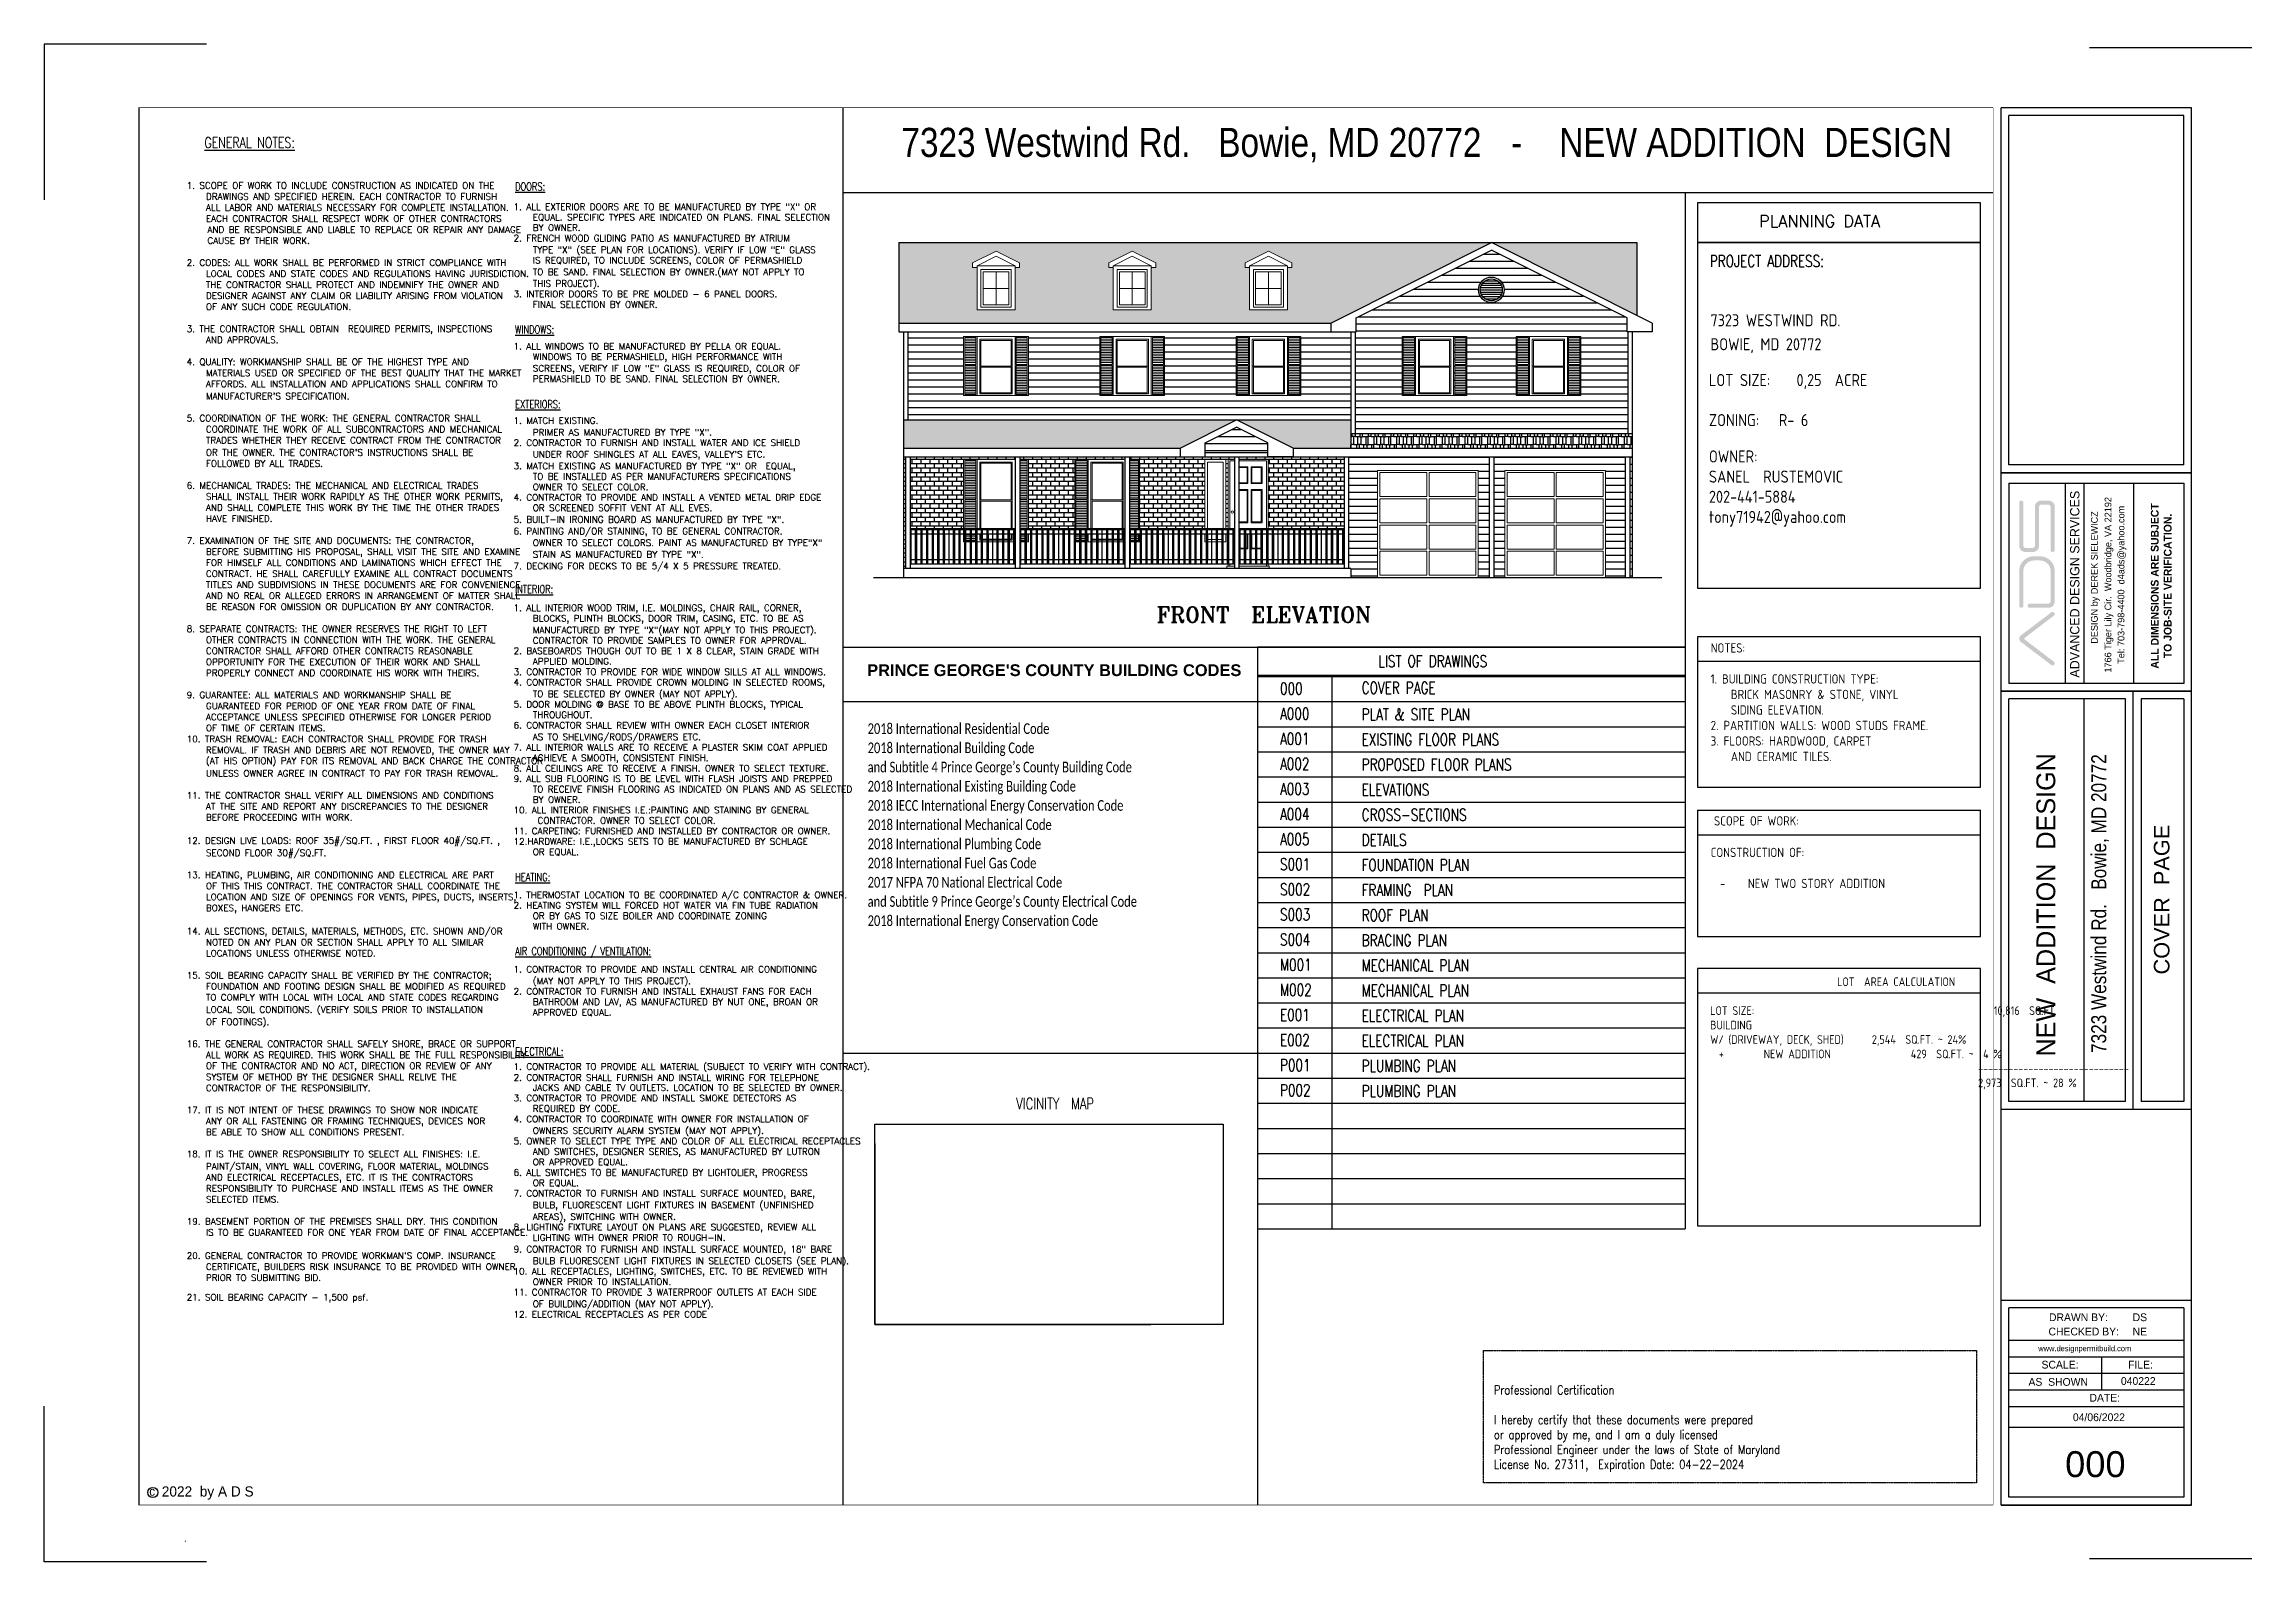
# Model space of a CAD drawing. Header units: inches. Extents: x 26998 to 46838, y -509 to 4343.
# Drawn here: x 28908 to 30688, y 3119 to 4343 of the extents above; entities that cross this region are included whole.
import ezdxf
from ezdxf.enums import TextEntityAlignment as Align

# ---------------------------------------------------------------- set-up
doc = ezdxf.new("R2010")
doc.units = ezdxf.units.IN
doc.header["$LTSCALE"] = 0.5
doc.header["$MEASUREMENT"] = 0
doc.linetypes.add('DASHED', pattern=[0.75, 0.5, -0.25])
doc.layers.add('A-Glaz', color=51, linetype='Continuous', lineweight=25)
doc.layers.add('Layer1', color=2, linetype='Continuous', lineweight=9)
for name, color, linetype in [('BUILT-INS', 13, 'Continuous'), ('EXISTING walls', 1, 'Continuous'), ('Title Block', 7, 'Continuous')]:
    doc.layers.add(name, color=color, linetype=linetype)
doc.styles.add('ARCHSTYL', font='archstyl.shx', dxfattribs={"height": 5})
doc.styles.add('HS-DESIGN-PLAN', font='GOTHIC.TTF', dxfattribs={"height": 0.09375})
doc.styles.add('HS-DESIGN-TTLB', font='GOTHIC.TTF')
doc.styles.add('PDF Arial Bold', font='arialbd.ttf', dxfattribs={"height": 8})
doc.styles.add('RT', font='ROMANT')
doc.styles.get("Standard").update_dxf_attribs({"font": 'romans.shx', "width": 0.75})
doc.styles.add('TAGS', font='romans', dxfattribs={"width": 0.8})
picture_1 = doc.add_image_def('image1.jpg', size_in_pixel=(1012, 581))
pattern_1 = [(180, (18913.153, 2918.6437), (-4e-16, -5.625), [])]
pattern_2 = [(180, (21576.11, 3374.944), (-4e-16, -5.625), [])]

msp = doc.modelspace()

# ---------------------------------------------------------------- texts
for s, height, p in [('1. SCOPE OF WORK TO INCLUDE CONSTRUCTION AS INDICATED ON THE', 5.1916626, (29022.9040147, 4226.4480574)), ('    DRAWINGS AND SPECIFIED HEREIN. EACH CONTRACTOR TO FURNISH', 5.1916626, (29022.9040147, 4217.5610631)), ('    ALL LABOR AND MATERIALS NECESSARY FOR COMPLETE INSTALLATION.', 5.1916626, (29022.9040147, 4208.6740688)), ('    EACH CONTRACTOR SHALL RESPECT WORK OF OTHER CONTRACTORS', 5.1916626, (29022.9040147, 4199.7870745)), ('1. ALL EXTERIOR DOORS ARE TO BE MANUFACTURED BY TYPE "X" OR', 5.1916626, (29286.4005188, 4209.2907124)), ('    EQUAL. SPECIFIC TYPES ARE INDICATED ON PLANS. FINAL SELECTION', 5.1916626, (29286.4005188, 4200.8632739)), ('PLANNING DATA', 9.4725072, (30290.467252, 4195.5835144)), ('   AND BE RESPONSIBLE AND LIABLE TO REPLACE OR REPAIR ANY DAMAGE ', 5.1916626, (29027.9833725, 4190.9000802)), ('   CAUSE BY THEIR WORK.', 5.1916626, (29027.9833725, 4182.0130859)), ('2. FRENCH WOOD GLIDING PATIO AS MANUFACTURED BY ATRIUM', 5.1916626, (29286.4005188, 4184.0083971)), ('    BY OWNER.', 5.1916626, (29286.4005188, 4192.4358355)), ('2. CODES: ALL WORK SHALL BE PERFORMED IN STRICT COMPLIANCE WITH', 5.1916626, (29022.9040147, 4164.2390973)), ('    TYPE "X" (SEE PLAN FOR LOCATIONS). VERIFY IF LOW "E" GLASS', 5.1916626, (29286.4005188, 4174.6178229)), ('    IS REQUIRED, TO INCLUDE SCREENS, COLOR OF PERMASHIELD', 5.1916626, (29286.4005188, 4166.1903844)), ('    THE CONTRACTOR SHALL PROTECT AND INDEMNIFY THE OWNER AND', 5.1916626, (29022.9040147, 4146.4651087)), ('    LOCAL CODES AND STATE CODES AND REGULATIONS HAVING JURISDICTION.', 5.1916626, (29022.9040147, 4155.352103)), ('    TO BE SAND. FINAL SELECTION BY OWNER.(MAY NOT APPLY TO', 5.1916626, (29286.4005188, 4156.7998102)), ('    THIS PROJECT).', 5.1916626, (29286.4005188, 4147.409236)), ('    OF ANY SUCH CODE REGULATION.', 5.1916626, (29022.9040147, 4128.6911201)), ('    DESIGNER AGAINST ANY CLAIM OR LIABILITY ARISING FROM VIOLATION', 5.1916626, (29022.9040147, 4137.5781144)), ('3. INTERIOR DOORS TO BE PRE MOLDED - 6 PANEL DOORS.', 5.1916626, (29286.4005188, 4138.9817975)), ('    FINAL SELECTION BY OWNER.', 5.1916626, (29286.4005188, 4130.5543591)), ('3. THE CONTRACTOR SHALL OBTAIN  REQUIRED PERMITS, INSPECTIONS', 5.1916626, (29022.9040147, 4110.9171315)), ('    AND APPROVALS.', 5.1916626, (29022.9040147, 4102.0301372)), ('1. ALL WINDOWS TO BE MANUFACTURED BY PELLA OR EQUAL.', 5.1916626, (29286.4005188, 4096.8446054)), ('    WINDOWS TO BE PERMASHIELD, HIGH PERFORMANCE WITH ', 5.1916626, (29286.4005188, 4088.417167)), ('4. QUALITY: WORKMANSHIP SHALL BE OF THE HIGHEST TYPE AND', 5.1916626, (29022.9040147, 4084.2561486)), ('    MATERIALS USED OR SPECIFIED OF THE BEST QUALITY THAT THE MARKET', 5.1916626, (29022.9040147, 4075.3691543)), ('    SCREENS, VERIFY IF LOW "E" GLASS IS REQUIRED, COLOR OF', 5.1916626, (29286.4005188, 4079.0265928)), ('    PERMASHIELD TO BE SAND. FINAL SELECTION BY OWNER.', 5.1916626, (29286.4005188, 4070.5991543)), ('    AFFORDS. ALL INSTALLATION AND APPLICATIONS SHALL CONFIRM TO ', 5.1916626, (29022.9040147, 4066.48216)), ("    MANUFACTURER'S SPECIFICATION.", 5.1916626, (29022.9040147, 4056.6320474)), ('5. COORDINATION OF THE WORK: THE GENERAL CONTRACTOR SHALL', 5.1916626, (29022.9040147, 4038.8580588)), ('1. MATCH EXISTING.', 5.1916626, (29286.4005188, 4036.8894007)), ('    TRADES WHETHER THEY RECEIVE CONTRACT FROM THE CONTRACTOR', 5.1916626, (29022.9040147, 4021.0840702)), ('    COORDINATE THE WORK OF ALL SUBCONTRACTORS AND MECHANICAL', 5.1916626, (29022.9040147, 4029.9710645)), ('2. CONTRACTOR TO FURNISH AND INSTALL WATER AND ICE SHIELD', 5.1916626, (29286.4005188, 4019.071388)), ('    PRIMER AS MANUFACTURED BY TYPE "X".', 5.1916626, (29286.4005188, 4027.4988264)), ("    OR THE OWNER. THE CONTRACTOR'S INSTRUCTIONS SHALL BE ", 5.1916626, (29022.9040147, 4011.2339576)), ('    FOLLOWED BY ALL TRADES.', 5.1916626, (29022.9040147, 4002.3469633)), ('3. MATCH EXISTING AS MANUFACTURED BY TYPE "X" OR  EQUAL,', 5.1916626, (29286.4005188, 4000.2902395)), ("    UNDER ROOF SHINGLES AT ALL EAVES, VALLEY'S ETC.", 5.1916626, (29286.4005188, 4009.6808137)), ('6. MECHANICAL TRADES: THE MECHANICAL AND ELECTRICAL TRADES', 5.1916626, (29022.9040147, 3984.5729747)), ('    TO BE INSTALLED AS PER MANUFACTURERS SPECIFICATIONS', 5.1916626, (29286.4005188, 3991.8628011)), ('    OWNER TO SELECT COLOR.', 5.1916626, (29286.4005188, 3983.4353627)), ('    AND SHALL COMPLETE THIS WORK BY THE TIME THE OTHER TRADES ', 5.1916626, (29022.9040147, 3966.7989861)), ('    SHALL INSTALL THEIR WORK RAPIDLY AS THE OTHER WORK PERMITS,', 5.1916626, (29022.9040147, 3975.6859804)), ('4. CONTRACTOR TO PROVIDE AND INSTALL A VENTED METAL DRIP EDGE', 5.1916626, (29286.4005188, 3975.0079242)), ('    OR SCREENED SOFFIT VENT AT ALL EVES.', 5.1916626, (29286.4005188, 3966.5804858)), ('    HAVE FINISHED.', 5.1916626, (29022.9040147, 3957.9119918)), ('5. BUILT-IN IRONING BOARD AS MANUFACTURED BY TYPE "X".', 5.1916626, (29286.4005188, 3957.1899116)), ('6. PAINTING AND/OR STAINING, TO BE GENERAL CONTRACTOR.', 5.1916626, (29286.4005188, 3947.7993373)), ('7. EXAMINATION OF THE SITE AND DOCUMENTS: THE CONTRACTOR,', 5.1916626, (29022.9040147, 3940.1380032)), ('    BEFORE SUBMITTING HIS PROPOSAL, SHALL VISIT THE SITE AND EXAMINE', 5.1916626, (29022.9040147, 3931.2510089)), ('    OWNER TO SELECT COLORS. PAINT AS MANUFACTURED BY TYPE"X"', 5.1916626, (29286.4005188, 3938.4087631)), ('    STAIN AS MANUFACTURED BY TYPE "X".', 5.1916626, (29286.4005188, 3929.0181889)), ('    CONTRACT. HE SHALL CAREFULLY EXAMINE ALL CONTRACT DOCUMENTS', 5.1916626, (29022.9040147, 3913.4770203)), ('    FOR HIMSELF ALL CONDITIONS AND LAMINATIONS WHICH EFFECT THE', 5.1916626, (29022.9040147, 3922.3640146)), ('7. DECKING FOR DECKS TO BE 5/4 X 5 PRESSURE TREATED.', 5.1916626, (29286.4005188, 3919.6276146)), ('    TITLES AND SUBDIVISIONS IN THESE DOCUMENTS ARE FOR CONVENIENCE', 5.1916626, (29022.9040147, 3904.590026)), ('    AND NO REAL OR ALLEGED ERRORS IN ARRANGEMENT OF MATTER SHALL', 5.1916626, (29022.9040147, 3895.7030317)), ('    BE REASON FOR OMISSION OR DUPLICATION BY ANY CONTRACTOR.', 5.1916626, (29022.9040147, 3886.8160374)), ('1. ALL INTERIOR WOOD TRIM, I.E. MOLDINGS, CHAIR RAIL, CORNER,', 5.1916626, (29286.4005188, 3885.9178609)), ('    BLOCKS, PLINTH BLOCKS, DOOR TRIM, CASING, ETC. TO BE AS', 5.1916626, (29286.4005188, 3877.4904225)), ('8. SEPARATE CONTRACTS: THE OWNER RESERVES THE RIGHT TO LEFT', 5.1916626, (29022.9040147, 3869.0420488)), ('    OTHER CONTRACTS IN CONNECTION WITH THE WORK. THE GENERAL', 5.1916626, (29022.9040147, 3860.1550545)), ('    CONTRACTOR TO PROVIDE SAMPLES TO OWNER FOR APPROVAL.', 5.1916626, (29286.4005188, 3859.6724098)), ('    MANUFACTURED BY TYPE "X"(MAY NOT APPLY TO THIS PROJECT).', 5.1916626, (29286.4005188, 3868.0998483)), ('    CONTRACTOR SHALL AFFORD OTHER CONTRACTS REASONABLE', 5.1916626, (29022.9040147, 3851.2680602)), ('    OPPORTUNITY FOR THE EXECUTION OF THEIR WORK AND SHALL', 5.1916626, (29022.9040147, 3842.3810659)), ('2. BASEBOARDS THOUGH OUT TO BE 1 X 8 CLEAR, STAIN GRADE WITH', 5.1916626, (29286.4005188, 3851.2449714)), ('    APPLIED MOLDING.', 5.1916626, (29286.4005188, 3842.817533)), ('    PROPERLY CONNECT AND COORDINATE HIS WORK WITH THEIRS.', 5.1916626, (29022.9040147, 3833.4940716)), ('3. CONTRACTOR TO PROVIDE FOR WIDE WINDOW SILLS AT ALL WINDOWS.', 5.1916626, (29286.4005188, 3834.3900946)), ('4. CONTRACTOR SHALL PROVIDE CROWN MOLDING IN SELECTED ROOMS,', 5.1916626, (29286.4005188, 3825.9626561)), ('9. GUARANTEE: ALL MATERIALS AND WORKMANSHIP SHALL BE ', 5.1916626, (29022.9040147, 3815.720083)), ('    GUARANTEED FOR PERIOD OF ONE YEAR FROM DATE OF FINAL', 5.1916626, (29022.9040147, 3806.8330887)), ('5. DOOR MOLDING @ BASE TO BE ABOVE PLINTH BLOCKS, TYPICAL', 5.1916626, (29286.4005188, 3808.1446435)), ('    TO BE SELECTED BY OWNER (MAY NOT APPLY).', 5.1916626, (29286.4005188, 3816.5720819)), ('    ACCEPTANCE UNLESS SPECIFIED OTHERWISE FOR LONGER PERIOD', 5.1916626, (29022.9040147, 3797.9460944)), ('    OF TIME OF CERTAIN ITEMS.', 5.1916626, (29022.9040147, 3789.0591001)), ('6. CONTRACTOR SHALL REVIEW WITH OWNER EACH CLOSET INTERIOR', 5.1916626, (29286.4005188, 3791.2897666)), ('    THROUGHOUT.', 5.1916626, (29286.4005188, 3799.7172051)), ('10. TRASH REMOVAL: EACH CONTRACTOR SHALL PROVIDE FOR TRASH', 5.1916626, (29022.9040147, 3780.1721058)), ('    REMOVAL. IF TRASH AND DEBRIS ARE NOT REMOVED, THE OWNER MAY', 5.1916626, (29022.9040147, 3771.2851115)), ('7. ALL INTERIOR WALLS ARE TO RECEIVE A PLASTER SKIM COAT APPLIED', 5.1916626, (29286.4005188, 3773.471754)), ('    AS TO SHELVING/RODS/DRAWERS ETC.', 5.1916626, (29286.4005188, 3781.8991924)), ('    (AT HIS OPTION) PAY FOR ITS REMOVAL AND BACK CHARGE THE CONTRACTOR', 5.1916626, (29022.9040147, 3762.6505442)), ('    UNLESS OWNER AGREE IN CONTRACT TO PAY FOR TRASH REMOVAL.', 5.1916626, (29022.9040147, 3752.5480045)), ('8. ALL CEILINGS ARE TO RECEIVE A FINISH. OWNER TO SELECT TEXTURE.', 5.1916626, (29286.4005188, 3756.6168771)), ('    ACHIEVE A SMOOTH, CONSISTENT FINISH.', 5.1916626, (29286.4005188, 3765.0443156)), ('11. THE CONTRACTOR SHALL VERIFY ALL DIMENSIONS AND CONDITIONS', 5.1916626, (29022.9040147, 3734.7740159)), ('9. ALL SUB FLOORING IS TO BE LEVEL WITH FLASH JOISTS AND PREPPED', 5.1916626, (29286.4005188, 3748.1894387)), ('    TO RECEIVE FINISH FLOORING AS INDICATED ON PLANS AND AS SELECTED', 5.1916626, (29286.4005188, 3739.7620003)), ('    AT THE SITE AND REPORT ANY DISCREPANCIES TO THE DESIGNER', 5.1916626, (29022.9040147, 3725.8870216)), ('    BEFORE PROCEEDING WITH WORK.', 5.1916626, (29022.9040147, 3717.0000273)), ('10. ALL INTERIOR FINISHES I.E.:PAINTING AND STAINING BY GENERAL ', 5.1916626, (29286.4005188, 3722.9071234)), ('    BY OWNER.', 5.1916626, (29286.4005188, 3731.3345619)), ('     CONTRACTOR. OWNER TO SELECT COLOR.', 5.1916626, (29286.4005188, 3714.479685)), ('12. DESIGN LIVE LOADS: ROOF 35#/SQ.FT. , FIRST FLOOR 40#/SQ.FT. ,', 5.1916626, (29022.9040147, 3698.2629204)), ('11. CARPETING: FURNISHED AND INSTALLED BY CONTRACTOR OR OWNER.', 5.1916626, (29286.4005188, 3706.0522466)), ('12.HARDWARE: I.E.,LOCKS SETS TO BE MANUFACTURED BY SCHLAGE', 5.1916626, (29286.4005188, 3697.6248082)), ('    SECOND FLOOR 30#/SQ.FT.', 5.1916626, (29022.9040147, 3688.4128078)), ('    OR EQUAL.', 5.1916626, (29286.4005188, 3689.1973698)), ('13. HEATING, PLUMBING, AIR CONDITIONING AND ELECTRICAL ARE PART', 5.1916626, (29022.9040147, 3670.6388192)), ('    OF THIS THIS CONTRACT. THE CONTRACTOR SHALL COORDINATE THE ', 5.1916626, (29022.9040147, 3661.7518249)), ('    LOCATION AND SIZE OF OPENINGS FOR VENTS, PIPES, DUCTS, INSERTS,', 5.1916626, (29022.9040147, 3652.8648306)), ('    BOXES, HANGERS ETC.', 5.1916626, (29022.9040147, 3643.9778363)), ('2. HEATING SYSTEM WILL FORCED HOT WATER VIA FIN TUBE RADIATION', 5.1916626, (29286.4005188, 3646.0970418)), ('1. THERMOSTAT LOCATION TO BE COORDINATED A/C CONTRACTOR & OWNER.', 5.1916626, (29286.4005188, 3654.5244803)), ('14. ALL SECTIONS, DETAILS, MATERIALS, METHODS, ETC. SHOWN AND/OR', 5.1916626, (29022.9040147, 3625.2407294)), ('    WITH OWNER.', 5.1916626, (29286.4005188, 3629.242165)), ('    OR BY GAS TO SIZE BOILER AND COORDINATE ZONING', 5.1916626, (29286.4005188, 3637.6696034)), ('    NOTED ON ANY PLAN OR SECTION SHALL APPLY TO ALL SIMILAR', 5.1916626, (29022.9040147, 3616.3537351)), ('    LOCATIONS UNLESS OTHERWISE NOTED.', 5.1916626, (29022.9040147, 3607.4667408)), ('15. SOIL BEARING CAPACITY SHALL BE VERIFIED BY THE CONTRACTOR;', 5.1916626, (29022.9040147, 3589.6927522)), ('1. CONTRACTOR TO PROVIDE AND INSTALL CENTRAL AIR CONDITIONING', 5.1916626, (29286.4005188, 3594.5692755)), ('    TO COMPLY WITH LOCAL WITH LOCAL AND STATE CODES REGARDING ', 5.1916626, (29022.9040147, 3571.9187636)), ('    FOUNDATION AND FOOTING DESIGN SHALL BE MODIFIED AS REQUIRED', 5.1916626, (29022.9040147, 3580.8057579)), ('2. CONTRACTOR TO FURNISH AND INSTALL EXHAUST FANS FOR EACH', 5.1916626, (29286.4005188, 3576.7512628)), ('    (MAY NOT APPLY TO THIS PROJECT).', 5.1916626, (29286.4005188, 3585.1787012)), ('    LOCAL SOIL CONDITIONS. (VERIFY SOILS PRIOR TO INSTALLATION', 5.1916626, (29022.9040147, 3562.068651)), ('    APPROVED EQUAL.', 5.1916626, (29286.4005188, 3559.896386)), ('    BATHROOM AND LAV, AS MANUFACTURED BY NUT ONE, BROAN OR', 5.1916626, (29286.4005188, 3568.3238244)), ('    OF FOOTINGS).', 5.1916626, (29022.9040147, 3552.2185384)), ('16. THE GENERAL CONTRACTOR SHALL SAFELY SHORE, BRACE OR SUPPORT', 5.1916626, (29022.9040147, 3534.4445498)), ('    ALL WORK AS REQUIRED. THIS WORK SHALL BE THE FULL RESPONSIBILITY', 5.1916626, (29022.9040147, 3525.5575555)), ('    OF THE CONTRACTOR AND NO ACT, DIRECTION OR REVIEW OF ANY ', 5.1916626, (29022.9040147, 3516.6705612)), ('    SYSTEM OF METHOD BY THE DESIGNER SHALL RELIVE THE ', 5.1916626, (29022.9040147, 3507.7835669)), ('2. CONTRACTOR SHALL FURNISH AND INSTALL WIRING FOR TELEPHONE', 5.1916626, (29286.4005188, 3507.2580796)), ('1. CONTRACTOR TO PROVIDE ALL MATERIAL (SUBJECT TO VERIFY WITH CONTRACT).', 5.1916626, (29286.4005188, 3516.1126057)), ('    CONTRACTOR OF THE RESPONSIBILITY.', 5.1916626, (29022.9040147, 3498.8965726)), ('3. CONTRACTOR TO PROVIDE AND INSTALL SMOKE DETECTORS AS', 5.1916626, (29286.4005188, 3490.7129291)), ('    JACKS AND CABLE TV OUTLETS. LOCATION TO BE SELECTED BY OWNER.', 5.1916626, (29286.4005188, 3499.1403675)), ('17. IT IS NOT INTENT OF THESE DRAWINGS TO SHOW NOR INDICATE', 5.1916626, (29022.9040147, 3481.122584)), ('    ANY OR ALL FASTENING OR FRAMING TECHNIQUES, DEVICES NOR', 5.1916626, (29022.9040147, 3472.2355897)), ('4. CONTRACTOR TO COORDINATE WITH OWNER FOR INSTALLATION OF', 5.1916626, (29286.4005188, 3473.8580522)), ('    OWNERS SECURITY ALARM SYSTEM (MAY NOT APPLY).', 5.1916626, (29286.4005188, 3464.467478)), ('    REQUIRED BY CODE.', 5.1916626, (29286.4005188, 3482.2854907)), ('    BE ABLE TO SHOW ALL CONDITIONS PRESENT.', 5.1916626, (29022.9040147, 3463.3485954)), ('5. OWNER TO SELECT TYPE TYPE AND COLOR OF ALL ELECTRICAL RECEPTACLES', 5.1916626, (29286.4005188, 3456.0400396)), ('    AND SWITCHES, DESIGNER SERIES, AS MANUFACTURED BY LUTRON', 5.1916626, (29286.4005188, 3447.6126012)), ('18. IT IS THE OWNER RESPONSIBILITY TO SELECT ALL FINISHES: I.E.', 5.1916626, (29022.9040147, 3445.5746068)), ('    PAINT/STAIN, VINYL WALL COVERING, FLOOR MATERIAL, MOLDINGS', 5.1916626, (29022.9040147, 3435.7244942)), ('6. ALL SWITCHES TO BE MANUFACTURED BY LIGHTOLIER, PROGRESS', 5.1916626, (29286.4005188, 3430.7577243)), ('    OR APPROVED EQUAL.', 5.1916626, (29286.4005188, 3439.1851627)), ('    AND ELECTRICAL RECEPTACLES, ETC. IT IS THE CONTRACTORS', 5.1916626, (29022.9040147, 3426.8374999)), ('    RESPONSIBILITY TO PURCHASE AND INSTALL ITEMS AS THE OWNER', 5.1916626, (29022.9040147, 3417.9505056)), ('7. CONTRACTOR TO FURNISH AND INSTALL SURFACE MOUNTED, BARE,', 5.1916626, (29286.4005188, 3413.9028475)), ('    OR EQUAL.', 5.1916626, (29286.4005188, 3422.3302859)), ('    SELECTED ITEMS.', 5.1916626, (29022.9040147, 3409.0635113)), ('    AREAS), SWITCHING WITH OWNER.', 5.1916626, (29286.4005188, 3395.121699)), ('    BULB, FLUORESCENT LIGHT FIXTURES IN BASEMENT (UNFINISHED ', 5.1916626, (29286.4005188, 3404.5122732)), ('19. BASEMENT PORTION OF THE PREMISES SHALL DRY. THIS CONDITION', 5.1916626, (29022.9040147, 3391.2895227)), ('    IS TO BE GUARANTEED FOR ONE YEAR FROM DATE OF FINAL ACCEPTANCE.', 5.1916626, (29022.9040147, 3382.4025284)), ('8. LIGHTING FIXTURE LAYOUT ON PLANS ARE SUGGESTED, REVIEW ALL', 5.1916626, (29286.4005188, 3386.6942606)), ('    LIGHTING WITH OWNER PRIOR TO ROUGH-IN.', 5.1916626, (29286.4005188, 3378.2668221)), ("20. GENERAL CONTRACTOR TO PROVIDE WORKMAN'S COMP. INSURANCE", 5.1916626, (29022.9040147, 3363.6654215)), ('9. CONTRACTOR TO FURNISH AND INSTALL SURFACE MOUNTED, 18" BARE', 5.1916626, (29286.4005188, 3368.8762479)), ('    BULB FLUORESCENT LIGHT FIXTURES IN SELECTED CLOSETS (SEE PLAN).', 5.1916626, (29286.4005188, 3359.4856737)), ('    CERTIFICATE, BUILDERS RISK INSURANCE TO BE PROVIDED WITH OWNER', 5.1916626, (29022.9040147, 3354.7784272)), ('    PRIOR TO SUBMITTING BID.', 5.1916626, (29022.9040147, 3345.8914329)), ('10. ALL RECEPTACLES, LIGHTING, SWITCHES, ETC. TO BE REVIEWED WITH', 5.1916626, (29286.4005188, 3351.0582352)), ('    OWNER PRIOR TO INSTALLATION.', 5.1916626, (29286.4005188, 3342.6307968)), ('21. SOIL BEARING CAPACITY - 1,500 psf.', 5.1916626, (29022.9040147, 3330.1404215)), ('11. CONTRACTOR TO PROVIDE 3 WATERPROOF OUTLETS AT EACH SIDE', 5.1916626, (29286.4005188, 3334.2033584)), ('    OF BUILDING/ADDITION (MAY NOT APPLY).', 5.1916626, (29286.4005188, 3324.8127842)), ('12. ELECTRICAL RECEPTACLES AS PER CODE', 5.1916626, (29286.4005188, 3316.3853457))]:
    msp.add_text(s, height=height).set_placement(p)
at = {"attachment_point": 1}
for s, insert, char_height, width in [('{\\LGENERAL NOTES:}', (29037.2262356, 4268.0081091), 8.64, 165.44232), ('{\\LDOORS:}', (29287.5990184, 4231.4501066), 6.48, 72.952596), ('{\\Fromans.shx;PROJECT ADDRESS:}', (30250.6630912, 4172.8691922), 9.4725072, 632.624371447), ('{\\LWINDOWS:}', (29287.5990184, 4116.1628739), 6.48, 72.95256), ('{\\LEXTERIORS:}', (29287.5990184, 4055.9226992), 6.48, 72.95256), ('{\\LINTERIOR:}', (29287.5990184, 3906.8801959), 6.48, 72.95256), ('000', (29904.1515635, 3828.2112814), 9.4725072, 92.292378324), ('\\pxa0.66667,sm1.07917;{\\fCalibri|b0|i0|c0|p34;\\H0.91667x;\u200b\u200b^I2018 International Residential Code\\P\u200b\u200b^I2018 International Building Code \\P\u200b\u200b^Iand Subtitle 4 Prince George’s County Building Code\\P\u200b\u200b^I2018 International Existing Building Code\\P\u200b\u200b^I2018 IECC International Energy Conservation Code\\P\u200b\u200b^I2018 International Mechanical Code\\P\u200b^I2018 International Plumbing Code\\P\u200b\u200b^I2018 International Fuel Gas Code\\P\u200b\u200b^I2017 NFPA 70 National Electrical Code \\P\u200b\u200b^Iand Subtitle 9 Prince George’s County Electrical Code\\P\u200b\u200b^I2018 International Energy Conservation Code}', (29534.2097914, 3795.4849344), 9.38952, 804.81604958), ('A000', (29904.1515635, 3807.9708814), 9.4725072, 92.292378324), ('A001', (29904.1515635, 3787.7304814), 9.4725072, 92.292378324), ('A002', (29904.1515635, 3767.4900814), 9.4725072, 92.292378324), ('PROPOSED FLOOR PLANS', (29969.9543199, 3766.9103905), 9.4725072, 179.765762451), ('A003', (29904.1515635, 3747.2496814), 9.4725072, 92.292378324), ('A004', (29904.1515635, 3727.0092814), 9.4725072, 92.292378324), ('CROSS-SECTIONS', (29969.9543199, 3726.4295905), 9.4725072, 155.155007149), ('A005', (29904.1515635, 3706.7688814), 9.4725072, 92.292378324), ('S001', (29904.1515635, 3686.5284814), 9.4725072, 92.292378324), ('{\\LHEATING:}', (29287.5990184, 3674.7477982), 6.48, 72.95256), ('S002', (29904.1515635, 3666.2880814), 9.4725072, 92.292378324), ('S003', (29904.1515635, 3646.0476814), 9.4725072, 92.292378324), ('ROOF PLAN', (29969.9543199, 3645.4679905), 9.4725072, 136.203373128), ('S004', (29904.1515635, 3625.8072814), 9.4725072, 92.292378324), ('M001', (29904.1515635, 3605.5668814), 9.4725072, 92.292378324), ('MECHANICAL PLAN', (29969.9543199, 3604.9871905), 9.4725072, 154.092787394), ('M002', (29904.1515635, 3585.3264814), 9.4725072, 92.292378324), ('MECHANICAL PLAN', (29969.9543199, 3584.7467905), 9.4725072, 154.092787394), ('E001', (29904.1515635, 3565.0860814), 9.4725072, 92.292378324), ('ELECTRICAL PLAN', (29969.9543199, 3564.5063905), 9.4725072, 332.761469822), ('E002', (29904.1515635, 3544.8456814), 9.4725072, 92.292378324), ('ELECTRICAL PLAN', (29969.9543199, 3544.2659905), 9.4725072, 332.761469822), ('P001', (29904.1515635, 3524.6052814), 9.4725072, 92.292378324), ('PLUMBING PLAN', (29969.9543199, 3524.0255905), 9.4725072, 332.780647939), ('P002', (29904.1515635, 3504.3648814), 9.4725072, 92.292378324), ('PLUMBING PLAN', (29969.9543199, 3503.7851905), 9.4725072, 332.780647939)]:
    msp.add_mtext(s, dxfattribs=dict(at, insert=insert, char_height=char_height, width=width))
for s, insert, char_height, width, style in [('7323 WESTWIND RD.', (30251.1369736, 4125.2729747), 9.75, 632.624371447, 'ARCHSTYL'), ('BOWIE, MD 20772', (30251.1369736, 4105.9512115), 9.75, 632.624371447, 'ARCHSTYL'), ('LOT SIZE:    0,25  ACRE', (30249.9256877, 4077.0750349), 9.75, 632.624371447, 'ARCHSTYL'), ('ZONING:   R- 6\\P ', (30249.9256877, 4044.7743695), 9.75, 632.624371447, 'ARCHSTYL'), ('OWNER:\\PSANEL  RUSTEMOVIC\\P202-441-5884\\Ptony71942@yahoo.com ', (30249.9256877, 4015.4666277), 9.75, 632.624371447, 'ARCHSTYL'), ('NOTES:\\P\\P1. BUILDING CONSTRUCTION TYPE: \\P    BRICK MASONRY & STONE, VINYL \\P    SIDING ELEVATION.\\P2. PARTITION WALLS: WOOD STUDS FRAME.\\P3. FLOORS: HARDWOOD, CARPET \\P    AND CERAMIC TILES.\\P ', (30251.3283555, 3859.9824959), 7.5, 486.634131882, 'ARCHSTYL'), ("PRINCE GEORGE'S COUNTY BUILDING CODES", (29571.3821247, 3843.0214659), 9.4725072, 346.113149282, 'PDF Arial Bold'), ('SCOPE OF WORK:\\P\\P\\P ', (30253.957815, 3720.5317717), 7.5, 486.634131882, 'ARCHSTYL'), ('\\P\\PCONSTRUCTION OF:\\P\\P\\pxi-3,l4,t4;-^INEW TWO STORY ADDITION\\P\\pi0,l0,tz; ', (30251.3283555, 3720.1017549), 7.5, 486.634131882, 'ARCHSTYL'), ('\\A1;                           LOT  AREA CALCULATION\\P\\PLOT SIZE:                                                   10,816  SQ.FT.\\PBUILDING \\PW/ (DRIVEWAY, DECK, SHED)      2,544  SQ.FT. ~ 24%\\P\\pxi-3,l4,t4;+^I    NEW ADDITION                 429  SQ.FT. ~  4 %\\P\\pi0,l0,tz;                                                         ------------------------------\\P                                                         2,973  SQ.FT. ~ 28 %', (30250.9449392, 3590.6083185), 6.98625, 453.299693848, 'ARCHSTYL')]:
    msp.add_mtext(s, dxfattribs=dict(at, insert=insert, char_height=char_height, width=width, style=style))
for s, insert, char_height, attachment_point in [('LIST OF DRAWINGS', (29983.4932467, 3850.2394917), 9.4725072, 1), ('COVER PAGE  ', (29969.9543199, 3828.7909695), 9.4725072, 1), ('PLAT & SITE PLAN', (29969.9543199, 3807.3911905), 9.4725072, 1), ('EXISTING FLOOR PLANS', (29969.9543199, 3787.1507905), 9.4725072, 1), ('ELEVATIONS', (29969.9543199, 3746.6699905), 9.4725072, 1), ('DETAILS', (29969.9543199, 3706.1891905), 9.4725072, 1), ('FOUNDATION PLAN', (29969.9543199, 3685.9487905), 9.4725072, 1), ('FRAMING  PLAN', (29969.9543199, 3665.7083905), 9.4725072, 1), ('{\\LAIR CONDITIONING / VENTILATION:}', (29287.5990184, 3615.0269334), 6.48, 1), ('BRACING PLAN', (29969.9543199, 3625.2275905), 9.4725072, 1), ('{\\LELECTRICAL:}', (29287.5990184, 3534.0142813), 6.48, 1), ('\\pxi-3,l4,t4; VICINITY  MAP', (29754.2713656, 3484.2523565), 9.12384, 9)]:
    msp.add_mtext(s, dxfattribs=dict(insert=insert, char_height=char_height, attachment_point=attachment_point))
at = {"layer": 'Layer1', "insert": (29021.4838865, 3136.0621033), "char_height": 0.05, "attachment_point": 1}
msp.add_mtext_dynamic_manual_height_columns('single family residental', width=305.986453134, gutter_width=1, heights=[0], dxfattribs=at)
msp.add_mtext_dynamic_manual_height_columns('single family residental', width=305.986453134, gutter_width=1, heights=[0], dxfattribs=at)
at = {"layer": 'Title Block', "style": 'RT'}
msp.add_text('FRONT  ELEVATION', height=12.69675, dxfattribs=at).set_placement((29804.7276049, 3889.3132466), align=Align.TOP_LEFT)
at = {"layer": 'Title Block', "style": 'HS-DESIGN-TTLB'}
for s, insert, char_height, width, attachment_point in [('\\pxb0.41667,a0.41667,t20;{\\fArial Narrow|b0|i0|c0|p34;7323 Westwind Rd.   Bowie, MD 20772}', (29598.9960794, 4275.5302044), 23.46, 810.022316669, 1), ('\\pxb0.41667,a0.41667,t20;{\\fArial Narrow|b0|i0|c0|p34;-    NEW ADDITION  DESIGN}', (30090.4710794, 4275.5302044), 23.46, 810.022316669, 1), ('DRAWN BY:', (30524.0270072, 3319.7401958), 6.27, 50.128184718, 1), ('DS', (30591.4477374, 3319.7401958), 6.27, 50.128184718, 1), ('www.designpermitbuild.com', (30515.3884616, 3293.7013322), 4.5, 50.128184718, 1), ('CHECKED BY:', (30523.6201038, 3308.2335104), 6.27, 62.9454832, 1), ('NE', (30591.4477374, 3308.2335104), 6.27, 119.339266761, 1), ('SCALE:', (30517.9976969, 3281.5222041), 6.27, 50.128184718, 1), ('FILE:', (30587.7860336, 3281.5222041), 6.27, 50.128184718, 1), ('AS  SHOWN', (30507.4925283, 3267.6276954), 6.27, 50.128184718, 1), ('040222', (30581.9948694, 3268.3299952), 6.27, 50.128184718, 1), ('04/06/2022', (30543.2874829, 3239.1207724), 6.27, 50.128184718, 1), ('DATE:', (30556.658447, 3254.8380648), 6.27, 50.128184718, 1), ('{\\fSwis721 BlkOul BT|b0|i0|c0|p82;000}', (30561.4152034, 3198.0258547), 20.9, 201.832735712, 5), ('2022  by A D S', (29002.806604, 3180.2999956), 8.229375, 286.020616253, 1)]:
    msp.add_mtext(s, dxfattribs=dict(at, insert=insert, char_height=char_height, width=width, attachment_point=attachment_point))
at = {"layer": 'Title Block', "rotation": 90}
for s, insert, char_height, width, attachment_point, style in [('ADVANCED DESIGN SERVICES', (30544.8489213, 3907.6160963), 7.50975, 200.725788003, 5, 'HS-DESIGN-PLAN'), ('1766 Tiger Lily Cir.  Woodbridge, VA 22192', (30572.4153033, 3907.11951), 5.48625, 248.576827248, 5, 'HS-DESIGN-PLAN'), ('1766 Tiger Lily Cir.  Woodbridge, VA 22192', (30572.4153033, 3907.11951), 5.48625, 248.576827248, 5, 'HS-DESIGN-PLAN'), ('Tel: 703-798-4400  d4ads@yahoo.com', (30582.9232163, 3907.142537), 5.48625, 248.576827248, 5, 'HS-DESIGN-PLAN'), ('Tel: 703-798-4400  d4ads@yahoo.com', (30582.9232163, 3907.142537), 5.48625, 248.576827248, 5, 'HS-DESIGN-PLAN'), ('\\P{\\fCentury Gothic|b1|i0|c0|p34;\\H1.1429x;ALL DIMENSIONS ARE SUBJECT \\PTO JOB-SITE VERIFICATION.}', (30609.9778281, 3906.1657314), 5.48625, 248.576827248, 5, 'HS-DESIGN-PLAN'), ('\\P{\\fCentury Gothic|b1|i0|c0|p34;\\H1.1429x;ALL DIMENSIONS ARE SUBJECT \\PTO JOB-SITE VERIFICATION.}', (30609.9778281, 3906.1657314), 5.48625, 248.576827248, 5, 'HS-DESIGN-PLAN'), ('DESIGN by DEREK SIELEWICZ', (30561.4416604, 3913.0236049), 5.48625, 248.576827248, 5, 'HS-DESIGN-PLAN'), ('DESIGN by DEREK SIELEWICZ', (30561.4416604, 3913.0236049), 5.48625, 248.576827248, 5, 'HS-DESIGN-PLAN'), ('{\\H1.14632x;    NEW  ADDITION  DESIGN}', (30513.9018006, 3504.2363402), 13.237439489, 488.490459411, 1, 'HS-DESIGN-TTLB'), ('\\pxb0.41667,a0.41667,t20;{\\fArial Narrow|b0|i0|c0|p34;7323 Westwind Rd.   Bowie, MD 20772}', (30558.1035534, 3529.6676703), 12.085821891, 788.928518224, 1, 'HS-DESIGN-TTLB'), ('{\\fSwis721 BdOul BT|b0|i0|c0|p82;COVER  PAGE}', (30614.9435587, 3653.3175239), 12.54047025, 315.279058952, 5, 'HS-DESIGN-TTLB')]:
    msp.add_mtext(s, dxfattribs=dict(at, insert=insert, char_height=char_height, width=width, attachment_point=attachment_point, style=style))
at = {"layer": 'Title Block', "attachment_point": 1}
for s, width, gutter_width, insert, char_height, style in [('Professional Certification\\P\\PI hereby certify that these documents were prepared\\Por approved by me, and I am a duly licensed\\PProfessional Engineer under the laws of State of Maryland\\PLicense No. 27311,  Expiration Date: 04-22-2024', 727.308226295, 30, (30076.6643587, 3261.6015204, -143.9991213), 7.2, 'TAGS'), ('c', 0.213936353, 0.46875, (28992.6939604, 3179.7982065), 7.05375, 'HS-DESIGN-PLAN')]:
    msp.add_mtext_dynamic_manual_height_columns(s, width=width, gutter_width=gutter_width, heights=[0], dxfattribs=dict(at, insert=insert, char_height=char_height, style=style))

# ---------------------------------------------------------------- hatches: boundary and pattern name
h = msp.add_hatch()
h.set_pattern_fill('AR-RSHKE', color=15, scale=0.54)
h.set_pattern_definition([(0, (18240.7364, 3436.346), (13.77, 6.48), [3.24, -2.7, 3.78, -1.62, 4.86, -2.16]), (0, (18243.9764, 3436.616), (13.77, 6.48), [2.7, -10.26, 2.16, -3.24]), (0, (18250.4564, 3435.941), (13.77, 6.48), [1.62, -16.74]), (90, (18240.7364, 3436.346), (-4.59, 6.48), [6.21, -19.71]), (90, (18243.9764, 3436.346), (-4.59, 6.48), [6.075, -19.845]), (90, (18246.6764, 3436.346), (-4.59, 6.48), [5.67, -20.25]), (90, (18250.4564, 3435.941), (-4.59, 6.48), [6.21, -19.71]), (90, (18252.0764, 3435.941), (-4.59, 6.48), [6.21, -19.71]), (90, (18256.9364, 3436.346), (-4.59, 6.48), [5.94, -19.98])])
h.paths.add_polyline_path([(30074.6763187, 4182.9657314), (29596.9563187, 4182.9657314), (29596.9563187, 4118.1657314), (29945.0763187, 4118.1657314)])
h.paths.add_polyline_path([(29769.7563187, 4162.8306465), (29766.1563187, 4162.8306465), (29766.1563187, 4166.5874375), (29785.0563187, 4176.0374375), (29803.9563187, 4166.5874375), (29803.9563187, 4162.8306465), (29800.3563187, 4162.8306465), (29800.3563187, 4128.7720486), (29769.7563187, 4128.7720486)], flags=16)
h.paths.add_polyline_path([(29772.9063187, 4161.2125152), (29797.2063187, 4161.2125152), (29797.2063187, 4131.0220486), (29772.9063187, 4131.0220486)], flags=0)
h.paths.add_polyline_path([(29774.7063187, 4159.4125152), (29795.4063187, 4159.4125152), (29795.4063187, 4132.8220486), (29774.7063187, 4132.8220486)], flags=0)
h.paths.add_polyline_path([(29694.1563187, 4162.8306465), (29690.5563187, 4162.8306465), (29690.5563187, 4128.7720486), (29659.9563187, 4128.7720486), (29659.9563187, 4162.8306465), (29656.3563187, 4162.8306465), (29656.3563187, 4166.5874375), (29675.2563187, 4176.0374375), (29694.1563187, 4166.5874375)], flags=16)
h.paths.add_polyline_path([(29687.4063187, 4131.0220486), (29663.1063187, 4131.0220486), (29663.1063187, 4161.2125152), (29687.4063187, 4161.2125152)], flags=0)
h.paths.add_polyline_path([(29685.6063187, 4132.8220486), (29664.9063187, 4132.8220486), (29664.9063187, 4159.4125152), (29685.6063187, 4159.4125152)], flags=0)
h.paths.add_polyline_path([(29875.9563187, 4162.8306465), (29875.9563187, 4166.5874375), (29894.8563187, 4176.0374375), (29913.7563187, 4166.5874375), (29913.7563187, 4162.8306465), (29910.1563187, 4162.8306465), (29910.1563187, 4128.7720486), (29879.5563187, 4128.7720486), (29879.5563187, 4162.8306465)], flags=16)
h.paths.add_polyline_path([(29882.7063187, 4161.2125152), (29907.0063187, 4161.2125152), (29907.0063187, 4131.0220486), (29882.7063187, 4131.0220486)], flags=0)
h.paths.add_polyline_path([(29884.5063187, 4159.4125152), (29905.2063187, 4159.4125152), (29905.2063187, 4132.8220486), (29884.5063187, 4132.8220486)], flags=0)
h.paths.add_polyline_path([(30191.6763187, 4182.9657314), (30074.6763187, 4182.9657314), (30191.6763187, 4124.4657314)])
h = msp.add_hatch()
h.set_pattern_fill('ANSI31', color=256, scale=14.4, angle=135)
h.set_pattern_definition([(180, (18307.6714, -1759.0362), (-2e-16, -1.8), [])])
h.paths.add_polyline_path([(30083.3667379, 4144.9310557, 1), (30065.6283101, 4144.9310557, 1)])
h = msp.add_hatch()
h.set_pattern_fill('AR-RSHKE', color=15, scale=0.54)
h.set_pattern_definition([(0, (18913.153, 2918.644), (13.77, 6.48), [3.24, -2.7, 3.78, -1.62, 4.86, -2.16]), (0, (18916.393, 2918.914), (13.77, 6.48), [2.7, -10.26, 2.16, -3.24]), (0, (18922.873, 2918.239), (13.77, 6.48), [1.62, -16.74]), (90, (18913.153, 2918.6437), (-4.59, 6.48), [6.21, -19.71]), (90, (18916.393, 2918.6437), (-4.59, 6.48), [6.075, -19.845]), (90, (18919.093, 2918.6437), (-4.59, 6.48), [5.67, -20.25]), (90, (18922.873, 2918.2387), (-4.59, 6.48), [6.21, -19.71]), (90, (18924.493, 2918.2387), (-4.59, 6.48), [6.21, -19.71]), (90, (18929.353, 2918.6437), (-4.59, 6.48), [5.94, -19.98])])
h.paths.add_polyline_path([(29869.1163187, 4040.1422135), (29600.5563187, 4040.1422135), (29600.5563187, 4017.3657314), (29823.5633545, 4017.3657314)])
h.paths.add_polyline_path([(29961.2763187, 4040.1422135), (29869.1163187, 4040.1422135), (29914.6692829, 4017.3657314), (29961.2763187, 4017.3657314), (29961.2763187, 4029.0059934)])
h = msp.add_hatch()
h.set_pattern_fill('AR-RSHKE', color=15, scale=0.54)
h.set_pattern_definition([(0, (18240.9164, 2918.644), (13.77, 6.48), [3.24, -2.7, 3.78, -1.62, 4.86, -2.16]), (0, (18244.1564, 2918.914), (13.77, 6.48), [2.7, -10.26, 2.16, -3.24]), (0, (18250.6364, 2918.239), (13.77, 6.48), [1.62, -16.74]), (90, (18240.9164, 2918.6437), (-4.59, 6.48), [6.21, -19.71]), (90, (18244.1564, 2918.6437), (-4.59, 6.48), [6.075, -19.845]), (90, (18246.8564, 2918.6437), (-4.59, 6.48), [5.67, -20.25]), (90, (18250.6364, 2918.2387), (-4.59, 6.48), [6.21, -19.71]), (90, (18252.2564, 2918.2387), (-4.59, 6.48), [6.21, -19.71]), (90, (18257.1164, 2918.6437), (-4.59, 6.48), [5.94, -19.98])])
h.paths.add_polyline_path([(30188.0763187, 4029.0059934), (29961.2763187, 4029.0059934), (29961.2763187, 4017.3657314), (30188.0763187, 4017.3657314)])
at = {"layer": 'BUILT-INS'}
h = msp.add_hatch(dxfattribs=at)
h.set_pattern_fill('AR-B816', color=256, scale=0.45, style=0)
h.set_pattern_definition([(0, (21576.11, 3374.9438), (0, 3.6), []), (90, (21576.11, 3374.9438), (-3.6, 3.6), [3.6, -3.6])])
h.paths.add_polyline_path([(29955.8763187, 4010.1657314), (29871.0963187, 4010.1657314), (29871.0963187, 4008.3657314), (29894.6763187, 4008.3657314), (29894.6763187, 3952.5657314), (29955.8763187, 3952.5657314)])
h.paths.add_polyline_path([(29843.5563187, 4008.3657314), (29860.4763187, 4008.3657314), (29860.4763187, 3952.5657314), (29862.2763187, 3952.5657314), (29862.2763187, 4008.3657314), (29867.4963187, 4008.3657314), (29867.4963187, 4010.1657314), (29782.7163187, 4010.1657314), (29782.7163187, 4008.3657314), (29790.9063187, 4008.3657314), (29790.9063187, 3952.5657314), (29843.5563187, 3952.5657314)])
h.paths.add_polyline_path([(29738.7063187, 4008.3657314), (29749.5063187, 4008.3657314), (29779.1163187, 4008.3657314), (29779.1163187, 4010.1657314), (29694.3363187, 4010.1657314), (29694.3363187, 4008.3657314), (29701.3563187, 4008.3657314), (29701.3563187, 3952.5657314), (29738.7063187, 3952.5657314)])
h.paths.add_polyline_path([(29649.1563187, 4008.3657314), (29659.9563187, 4008.3657314), (29690.5563187, 4008.3657314), (29690.7363187, 4008.3657314), (29690.7363187, 4010.1657314), (29605.9563187, 4010.1657314), (29605.9563187, 3952.5657314), (29649.1563187, 3952.5657314)])
h.paths.add_polyline_path([(29602.3563187, 4010.1657314), (29600.5563187, 4010.1657314), (29600.5563187, 3920.1657314), (29602.3563187, 3920.1657314)])
at = {"layer": 'Title Block', "linetype": 'DASHED'}
h = msp.add_hatch(dxfattribs=at)
h.set_pattern_fill('ANSI31', color=253, scale=45, angle=135)
h.set_pattern_definition(pattern_2)
h.paths.add_polyline_path([(30184.4763187, 4110.9657314), (30183.9104645, 4110.9657314), (30183.9104645, 4122.311275), (30074.6763187, 4176.9283479), (29965.4421728, 4122.311275), (29965.4421728, 4110.9657314), (29964.8763187, 4110.9657314), (29964.8763187, 4029.0059934), (30184.4763187, 4029.0059934)])
h.paths.add_polyline_path([(30013.4763187, 4059.6657314), (30013.4763187, 4107.3657314), (30044.0763187, 4107.3657314), (30044.0763187, 4059.6657314)], flags=16)
h.paths.add_polyline_path([(30003.5763187, 4060.5657314), (30003.5763187, 4083.9657314), (30012.5763187, 4083.9657314), (30012.5763187, 4060.5657314)], flags=16)
h.paths.add_polyline_path([(30015.7263187, 4061.0157314), (30015.7263187, 4083.5157314), (30015.7263187, 4105.1157314), (30041.8263187, 4105.1157314), (30041.8263187, 4083.5157314), (30041.8263187, 4061.0157314)], flags=0)
h.paths.add_polyline_path([(30016.6263187, 4061.9157314), (30016.6263187, 4082.6157314), (30040.9263187, 4082.6157314), (30040.9263187, 4061.9157314)], flags=0)
h.paths.add_polyline_path([(30003.5763187, 4084.8657314), (30003.5763187, 4106.4657314), (30012.5763187, 4106.4657314), (30012.5763187, 4084.8657314)], flags=16)
h.paths.add_polyline_path([(30016.6263187, 4083.5157314), (30016.6263187, 4104.2157314), (30040.9263187, 4104.2157314), (30040.9263187, 4083.5157314)], flags=0)
h.paths.add_polyline_path([(30044.9763187, 4060.5657314), (30044.9763187, 4083.9657314), (30053.9763187, 4083.9657314), (30053.9763187, 4060.5657314)], flags=16)
h.paths.add_polyline_path([(30044.9763187, 4084.8657314), (30044.9763187, 4106.4657314), (30053.9763187, 4106.4657314), (30053.9763187, 4084.8657314)], flags=16)
h.paths.add_polyline_path([(30105.2763187, 4059.6657314), (30105.2763187, 4107.3657314), (30135.8763187, 4107.3657314), (30135.8763187, 4059.6657314)], flags=16)
h.paths.add_polyline_path([(30095.3763187, 4060.5657314), (30095.3763187, 4083.9657314), (30104.3763187, 4083.9657314), (30104.3763187, 4060.5657314)], flags=16)
h.paths.add_polyline_path([(30095.3763187, 4084.8657314), (30095.3763187, 4106.4657314), (30104.3763187, 4106.4657314), (30104.3763187, 4084.8657314)], flags=16)
h.paths.add_polyline_path([(30107.5263187, 4061.0157314), (30107.5263187, 4083.5157314), (30107.5263187, 4105.1157314), (30133.6263187, 4105.1157314), (30133.6263187, 4083.5157314), (30133.6263187, 4061.0157314)], flags=0)
h.paths.add_polyline_path([(30108.4263187, 4061.9157314), (30108.4263187, 4082.6157314), (30132.7263187, 4082.6157314), (30132.7263187, 4061.9157314)], flags=0)
h.paths.add_polyline_path([(30064.1883101, 4144.9310557, -1), (30084.8067379, 4144.9310557, -1)], flags=16)
h.paths.add_polyline_path([(30065.6283101, 4144.9310557, -1), (30083.3667379, 4144.9310557, -1)], flags=0)
h.paths.add_polyline_path([(30108.4263187, 4083.5157314), (30108.4263187, 4104.2157314), (30132.7263187, 4104.2157314), (30132.7263187, 4083.5157314)], flags=0)
h.paths.add_polyline_path([(30136.7763187, 4060.5657314), (30136.7763187, 4083.9657314), (30145.7763187, 4083.9657314), (30145.7763187, 4060.5657314)], flags=16)
h.paths.add_polyline_path([(30136.7763187, 4084.8657314), (30136.7763187, 4106.4657314), (30145.7763187, 4106.4657314), (30145.7763187, 4084.8657314)], flags=16)
h = msp.add_hatch(dxfattribs=at)
h.set_pattern_fill('ANSI31', color=253, scale=45, angle=135)
h.set_pattern_definition(pattern_2)
h.paths.add_polyline_path([(29961.2763187, 4110.9657314), (29945.0763187, 4110.9657314), (29604.1563187, 4110.9657314), (29604.1563187, 4040.1422135), (29961.2763187, 4040.1422135)])
h.paths.add_polyline_path([(29649.1563187, 4107.3657314), (29701.3563187, 4107.3657314), (29701.3563187, 4059.6657314), (29649.1563187, 4059.6657314)], flags=16)
h.paths.add_polyline_path([(29649.1563187, 4107.3657314), (29659.9563187, 4107.3657314), (29690.5563187, 4107.3657314), (29701.3563187, 4107.3657314), (29701.3563187, 4059.6657314), (29690.5563187, 4059.6657314), (29659.9563187, 4059.6657314), (29649.1563187, 4059.6657314)], flags=0)
h.paths.add_polyline_path([(29659.9563187, 4059.6657314), (29659.9563187, 4107.3657314), (29690.5563187, 4107.3657314), (29690.5563187, 4059.6657314)], flags=0)
h.paths.add_polyline_path([(29650.0563187, 4083.9657314), (29659.0563187, 4083.9657314), (29659.0563187, 4060.5657314), (29650.0563187, 4060.5657314)], flags=0)
h.paths.add_polyline_path([(29662.2063187, 4083.5157314), (29662.2063187, 4105.1157314), (29688.3063187, 4105.1157314), (29688.3063187, 4083.5157314), (29688.3063187, 4061.0157314), (29662.2063187, 4061.0157314)], flags=0)
h.paths.add_polyline_path([(29650.0563187, 4084.8657314), (29650.0563187, 4106.4657314), (29659.0563187, 4106.4657314), (29659.0563187, 4084.8657314)], flags=0)
h.paths.add_polyline_path([(29663.1063187, 4061.9157314), (29663.1063187, 4082.6157314), (29687.4063187, 4082.6157314), (29687.4063187, 4061.9157314)], flags=0)
h.paths.add_polyline_path([(29663.1063187, 4083.5157314), (29663.1063187, 4104.2157314), (29687.4063187, 4104.2157314), (29687.4063187, 4083.5157314)], flags=0)
h.paths.add_polyline_path([(29691.4563187, 4083.9657314), (29700.4563187, 4083.9657314), (29700.4563187, 4060.5657314), (29691.4563187, 4060.5657314)], flags=0)
h.paths.add_polyline_path([(29691.4563187, 4084.8657314), (29691.4563187, 4106.4657314), (29700.4563187, 4106.4657314), (29700.4563187, 4084.8657314)], flags=0)
h.paths.add_polyline_path([(29758.9563187, 4107.3657314), (29811.1563187, 4107.3657314), (29811.1563187, 4059.6657314), (29758.9563187, 4059.6657314)], flags=0)
h.paths.add_polyline_path([(29758.9563187, 4107.3657314), (29769.7563187, 4107.3657314), (29800.3563187, 4107.3657314), (29811.1563187, 4107.3657314), (29811.1563187, 4059.6657314), (29800.3563187, 4059.6657314), (29769.7563187, 4059.6657314), (29758.9563187, 4059.6657314)], flags=16)
h.paths.add_polyline_path([(29769.7563187, 4059.6657314), (29769.7563187, 4107.3657314), (29800.3563187, 4107.3657314), (29800.3563187, 4059.6657314)], flags=0)
h.paths.add_polyline_path([(29759.8563187, 4083.9657314), (29768.8563187, 4083.9657314), (29768.8563187, 4060.5657314), (29759.8563187, 4060.5657314)], flags=0)
h.paths.add_polyline_path([(29759.8563187, 4084.8657314), (29759.8563187, 4106.4657314), (29768.8563187, 4106.4657314), (29768.8563187, 4084.8657314)], flags=0)
h.paths.add_polyline_path([(29772.0063187, 4083.5157314), (29772.0063187, 4105.1157314), (29798.1063187, 4105.1157314), (29798.1063187, 4083.5157314), (29798.1063187, 4061.0157314), (29772.0063187, 4061.0157314)], flags=0)
h.paths.add_polyline_path([(29772.9063187, 4061.9157314), (29772.9063187, 4082.6157314), (29797.2063187, 4082.6157314), (29797.2063187, 4061.9157314)], flags=0)
h.paths.add_polyline_path([(29772.9063187, 4083.5157314), (29772.9063187, 4104.2157314), (29797.2063187, 4104.2157314), (29797.2063187, 4083.5157314)], flags=0)
h.paths.add_polyline_path([(29801.2563187, 4083.9657314), (29810.2563187, 4083.9657314), (29810.2563187, 4060.5657314), (29801.2563187, 4060.5657314)], flags=0)
h.paths.add_polyline_path([(29801.2563187, 4084.8657314), (29801.2563187, 4106.4657314), (29810.2563187, 4106.4657314), (29810.2563187, 4084.8657314)], flags=0)
h.paths.add_polyline_path([(29868.7563187, 4107.3657314), (29920.9563187, 4107.3657314), (29920.9563187, 4059.6657314), (29868.7563187, 4059.6657314)], flags=16)
h.paths.add_polyline_path([(29868.7563187, 4107.3657314), (29879.5563187, 4107.3657314), (29910.1563187, 4107.3657314), (29920.9563187, 4107.3657314), (29920.9563187, 4059.6657314), (29910.1563187, 4059.6657314), (29879.5563187, 4059.6657314), (29868.7563187, 4059.6657314)], flags=0)
h.paths.add_polyline_path([(29879.5563187, 4059.6657314), (29879.5563187, 4107.3657314), (29910.1563187, 4107.3657314), (29910.1563187, 4059.6657314)], flags=0)
h.paths.add_polyline_path([(29869.6563187, 4083.9657314), (29878.6563187, 4083.9657314), (29878.6563187, 4060.5657314), (29869.6563187, 4060.5657314)], flags=0)
h.paths.add_polyline_path([(29869.6563187, 4084.8657314), (29869.6563187, 4106.4657314), (29878.6563187, 4106.4657314), (29878.6563187, 4084.8657314)], flags=0)
h.paths.add_polyline_path([(29881.8063187, 4083.5157314), (29881.8063187, 4105.1157314), (29907.9063187, 4105.1157314), (29907.9063187, 4083.5157314), (29907.9063187, 4061.0157314), (29881.8063187, 4061.0157314)], flags=0)
h.paths.add_polyline_path([(29882.7063187, 4061.9157314), (29882.7063187, 4082.6157314), (29907.0063187, 4082.6157314), (29907.0063187, 4061.9157314)], flags=0)
h.paths.add_polyline_path([(29882.7063187, 4083.5157314), (29882.7063187, 4104.2157314), (29907.0063187, 4104.2157314), (29907.0063187, 4083.5157314)], flags=0)
h.paths.add_polyline_path([(29911.0563187, 4083.9657314), (29920.0563187, 4083.9657314), (29920.0563187, 4060.5657314), (29911.0563187, 4060.5657314)], flags=0)
h.paths.add_polyline_path([(29911.0563187, 4084.8657314), (29911.0563187, 4106.4657314), (29920.0563187, 4106.4657314), (29920.0563187, 4084.8657314)], flags=0)
h = msp.add_hatch(dxfattribs=at)
h.set_pattern_fill('ANSI31', color=253, scale=45, angle=135)
h.set_pattern_definition(pattern_1)
h.paths.add_polyline_path([(29894.3034288, 4021.511275), (29869.1163187, 4034.10483), (29843.9292086, 4021.511275), (29843.9292086, 4013.7657314), (29894.3034288, 4013.7657314)])
h = msp.add_hatch(dxfattribs=at)
h.set_pattern_fill('ANSI31', color=253, scale=45, angle=135)
h.set_pattern_definition(pattern_1)
h.paths.add_polyline_path([(29982.8763187, 3999.3657314), (30063.8763187, 3999.3657314), (30063.8763187, 3912.9657314), (30072.8763187, 3912.9657314), (30072.8763187, 4010.1657314), (29959.4763187, 4010.1657314), (29959.4763187, 3920.1657314), (29961.2763187, 3920.1657314), (29961.2763187, 3912.9657314), (29982.8763187, 3912.9657314)])
h.paths.add_polyline_path([(30182.4856333, 4010.1657314), (30076.4763187, 4010.1657314), (30076.4763187, 3912.9657314), (30085.4763187, 3912.9657314), (30085.4763187, 3999.3657314), (30166.4763187, 3999.3657314), (30166.4763187, 3912.9657314), (30182.4856333, 3912.9657314)])
h.paths.add_polyline_path([(30188.0763187, 4010.1657314), (30186.0856333, 4010.1657314), (30186.0856333, 3912.9657314), (30188.0763187, 3912.9657314)])
at = {"layer": 'Title Block'}
h = msp.add_hatch(color=256, dxfattribs=at)
h.paths.add_polyline_path([(30527.9650354, 3882.2702663, 0.1912949762), (30528.6330155, 3883.3052721), (30528.6330155, 3883.9523184, 0.1065363828), (30528.3544216, 3884.597938, 0.1989123674), (30527.2712303, 3885.2747076), (30526.720555, 3885.2747076, 0.1139636446), (30526.0267499, 3884.9873242), (30501.4469766, 3866.409196, 0.5149988252), (30501.4469766, 3860.9750802), (30526.0267499, 3842.396952, 0.1139636446), (30526.720555, 3842.1095685), (30527.2712303, 3842.1095685, 0.1989123674), (30528.3544216, 3842.7863382, 0.1065363829), (30528.6330155, 3843.4319578), (30528.6330155, 3844.0790041, 0.1912949762), (30527.9650354, 3845.1140099), (30504.5506075, 3862.9984788, -0.5343557179), (30504.5506075, 3864.3857974)])
h.paths.add_polyline_path([(30523.6266649, 3888.6122747, 0.4142135624), (30528.6330155, 3893.6186254), (30528.6330155, 3916.7583619, 0.440849221), (30516.9515307, 3930.1086303), (30511.7291798, 3930.1086303, 0.440849221), (30500.047695, 3916.7583619), (30500.047695, 3890.2810583, 0.4142135624), (30501.7164785, 3888.6122747, 0.4142135624), (30503.3852621, 3890.2810583), (30503.3852621, 3916.7583619, -0.4500136067), (30511.7291798, 3926.7710632), (30516.9515307, 3926.7710632, -0.4500136067), (30525.2954484, 3916.7583619), (30525.2954484, 3893.6186254, -0.4142135624), (30523.6266649, 3891.9498418), (30508.3916127, 3891.9498418, 0.4142135624), (30506.7228291, 3890.2810583, 0.4142135624), (30508.3916127, 3888.6122747)])
h.paths.add_polyline_path([(30512.6715717, 3938.5503304, -0.4142135624), (30511.0027882, 3936.8815469), (30505.0540456, 3936.8815469, -0.4142135624), (30503.3852621, 3938.5503304), (30503.3852621, 3973.3715518, 0.4142135624), (30501.7164785, 3975.0403354, 0.4142135624), (30500.047695, 3973.3715518), (30500.047695, 3938.5503304, 0.4142135624), (30505.0540456, 3933.5439798), (30511.0027882, 3933.5439798, 0.4142135624), (30516.0091388, 3938.5503304), (30516.0091388, 3970.0339847, -0.4142135624), (30517.6779223, 3971.7027683), (30523.6266649, 3971.7027683, -0.4142135624), (30525.2954484, 3970.0339847), (30525.2954484, 3935.2127634, 0.4142135624), (30526.964232, 3933.5439798, 0.4142135624), (30528.6330155, 3935.2127634), (30528.6330155, 3970.0339847, 0.4142135624), (30523.6266649, 3975.0403354), (30517.6779223, 3975.0403354, 0.4142135624), (30512.6715717, 3970.0339847)])
h = msp.add_hatch(color=256, dxfattribs=at)
h.paths.add_polyline_path([(30527.9650354, 3882.2702663, 0.1912949762), (30528.6330155, 3883.3052721), (30528.6330155, 3883.9523184, 0.1065363828), (30528.3544216, 3884.597938, 0.1989123674), (30527.2712303, 3885.2747076), (30526.720555, 3885.2747076, 0.1139636446), (30526.0267499, 3884.9873242), (30501.4469766, 3866.409196, 0.5149988252), (30501.4469766, 3860.9750802), (30526.0267499, 3842.396952, 0.1139636446), (30526.720555, 3842.1095685), (30527.2712303, 3842.1095685, 0.1989123674), (30528.3544216, 3842.7863382, 0.1065363829), (30528.6330155, 3843.4319578), (30528.6330155, 3844.0790041, 0.1912949762), (30527.9650354, 3845.1140099), (30504.5506075, 3862.9984788, -0.5343557179), (30504.5506075, 3864.3857974)])
h.paths.add_polyline_path([(30523.6266649, 3888.6122747, 0.4142135624), (30528.6330155, 3893.6186254), (30528.6330155, 3916.7583619, 0.440849221), (30516.9515307, 3930.1086303), (30511.7291798, 3930.1086303, 0.440849221), (30500.047695, 3916.7583619), (30500.047695, 3890.2810583, 0.4142135624), (30501.7164785, 3888.6122747, 0.4142135624), (30503.3852621, 3890.2810583), (30503.3852621, 3916.7583619, -0.4500136067), (30511.7291798, 3926.7710632), (30516.9515307, 3926.7710632, -0.4500136067), (30525.2954484, 3916.7583619), (30525.2954484, 3893.6186254, -0.4142135624), (30523.6266649, 3891.9498418), (30508.3916127, 3891.9498418, 0.4142135624), (30506.7228291, 3890.2810583, 0.4142135624), (30508.3916127, 3888.6122747)])
h.paths.add_polyline_path([(30512.6715717, 3938.5503304, -0.4142135624), (30511.0027882, 3936.8815469), (30505.0540456, 3936.8815469, -0.4142135624), (30503.3852621, 3938.5503304), (30503.3852621, 3973.3715518, 0.4142135624), (30501.7164785, 3975.0403354, 0.4142135624), (30500.047695, 3973.3715518), (30500.047695, 3938.5503304, 0.4142135624), (30505.0540456, 3933.5439798), (30511.0027882, 3933.5439798, 0.4142135624), (30516.0091388, 3938.5503304), (30516.0091388, 3970.0339847, -0.4142135624), (30517.6779223, 3971.7027683), (30523.6266649, 3971.7027683, -0.4142135624), (30525.2954484, 3970.0339847), (30525.2954484, 3935.2127634, 0.4142135624), (30526.964232, 3933.5439798, 0.4142135624), (30528.6330155, 3935.2127634), (30528.6330155, 3970.0339847, 0.4142135624), (30523.6266649, 3975.0403354), (30517.6779223, 3975.0403354, 0.4142135624), (30512.6715717, 3970.0339847)])

# ---------------------------------------------------------------- linework, layer by layer
for p, q in [((29552.0964155, 3165.2426815), (29552.0964155, 4291.6919029)), ((30479.0294214, 4223.084783), (29552.0964155, 4223.084783)), ((30230.771802, 4223.084783), (30230.771802, 3387.8870815)), ((29596.9563187, 4182.9657314), (30191.6763187, 4182.9657314)), ((29596.9563187, 4182.9657314), (29596.9563187, 4110.9657314)), ((29945.0763187, 4118.1657314), (30074.6763187, 4182.9657314)), ((30204.2763187, 4118.1657314), (30074.6763187, 4182.9657314)), ((30191.6763187, 4182.9657314), (30191.6763187, 4124.4657314)), ((29965.4421728, 4122.311275), (30074.6763187, 4176.9283479)), ((30183.9104645, 4122.311275), (30074.6763187, 4176.9283479)), ((29596.9563187, 4118.1657314), (29945.0763187, 4118.1657314)), ((29596.9563187, 4110.9657314), (29961.2763187, 4110.9657314)), ((29600.5563187, 4110.9657314), (29600.5563187, 3912.9657314)), ((29604.1563187, 4110.9657314), (29604.1563187, 4040.1422135)), ((29945.0763187, 4118.1657314), (29945.0763187, 4110.9657314)), ((29945.0763187, 4110.9657314), (29965.4421728, 4110.9657314)), ((29961.2763187, 4110.9657314), (29961.2763187, 4029.0059934)), ((29964.8763187, 4110.9657314), (29964.8763187, 4029.0059934)), ((29965.4421728, 4110.9657314), (29965.4421728, 4122.311275)), ((30183.9104645, 4110.9657314), (30183.9104645, 4122.311275)), ((30204.2763187, 4110.9657314), (30183.9104645, 4110.9657314)), ((30184.4763187, 4110.9657314), (30184.4763187, 4029.0059934)), ((30188.0763187, 4110.9657314), (30188.0763187, 3912.9657314)), ((30204.2763187, 4118.1657314), (30204.2763187, 4110.9657314)), ((29600.5563187, 4040.1422135), (29961.2763187, 4040.1422135)), ((29823.5633545, 4017.3657314), (29869.1163187, 4040.1422135)), ((29914.6692829, 4017.3657314), (29869.1163187, 4040.1422135)), ((29843.9292086, 4021.511275), (29869.1163187, 4034.10483)), ((29894.3034288, 4021.511275), (29869.1163187, 4034.10483)), ((29961.2763187, 4029.0059934), (30188.0763187, 4029.0059934)), ((29961.2763187, 4029.0059934), (29961.2763187, 4017.3657314)), ((29600.5563187, 4017.3657314), (29823.5633545, 4017.3657314)), ((29600.5563187, 4010.1657314), (30188.0763187, 4010.1657314)), ((29602.3563187, 4010.1657314), (29602.3563187, 3920.1657314)), ((29605.9563187, 4010.1657314), (29605.9563187, 3920.1657314)), ((29690.7363187, 4010.1657314), (29690.7363187, 3920.1657314)), ((29694.3363187, 4010.1657314), (29694.3363187, 3920.1657314)), ((29779.1163187, 4010.1657314), (29779.1163187, 3920.1657314)), ((29782.7163187, 4010.1657314), (29782.7163187, 3920.1657314)), ((29823.5633545, 4017.3657314), (29823.5633545, 4010.1657314)), ((29823.5633545, 4010.1657314), (29843.9292086, 4010.1657314)), ((29843.9292086, 4010.1657314), (29843.9292086, 4021.511275)), ((29843.9292086, 4013.7657314), (29894.3034288, 4013.7657314)), ((29867.4963187, 4010.1657314), (29867.4963187, 3920.1657314)), ((29871.0963187, 4010.1657314), (29871.0963187, 3920.1657314)), ((29894.3034288, 4010.1657314), (29894.3034288, 4021.511275)), ((29914.6692829, 4010.1657314), (29894.3034288, 4010.1657314)), ((29914.6692829, 4017.3657314), (30188.0763187, 4017.3657314)), ((29914.6692829, 4017.3657314), (29914.6692829, 4010.1657314)), ((29955.8763187, 4010.1657314), (29955.8763187, 3920.1657314)), ((29959.4763187, 4010.1657314), (29959.4763187, 3920.1657314)), ((30072.8763187, 4010.1657314), (30072.8763187, 3912.9657314)), ((30076.4763187, 4010.1657314), (30076.4763187, 3912.9657314)), ((30182.4856333, 4010.1657314), (30182.4856333, 3912.9657314)), ((30186.0856333, 4010.1657314), (30186.0856333, 3912.9657314)), ((29605.9563187, 3952.5657314), (29690.7363187, 3952.5657314)), ((29605.9563187, 3951.6657314), (29690.7363187, 3951.6657314)), ((29606.8563187, 3923.7657314), (29606.8563187, 3951.6657314)), ((29610.4563187, 3923.7657314), (29610.4563187, 3951.6657314)), ((29611.3563187, 3923.7657314), (29611.3563187, 3951.6657314)), ((29614.9563187, 3923.7657314), (29614.9563187, 3951.6657314)), ((29615.8563187, 3923.7657314), (29615.8563187, 3951.6657314)), ((29619.4563187, 3923.7657314), (29619.4563187, 3951.6657314)), ((29620.3563187, 3923.7657314), (29620.3563187, 3951.6657314)), ((29623.9563187, 3923.7657314), (29623.9563187, 3951.6657314)), ((29624.8563187, 3923.7657314), (29624.8563187, 3951.6657314)), ((29628.4563187, 3923.7657314), (29628.4563187, 3951.6657314)), ((29629.3563187, 3923.7657314), (29629.3563187, 3951.6657314)), ((29632.9563187, 3923.7657314), (29632.9563187, 3951.6657314)), ((29633.8563187, 3923.7657314), (29633.8563187, 3951.6657314)), ((29637.4563187, 3923.7657314), (29637.4563187, 3951.6657314)), ((29641.0563187, 3923.7657314), (29641.0563187, 3951.6657314)), ((29641.9563187, 3923.7657314), (29641.9563187, 3951.6657314)), ((29645.5563187, 3923.7657314), (29645.5563187, 3951.6657314)), ((29646.4563187, 3923.7657314), (29646.4563187, 3951.6657314)), ((29650.0563187, 3923.7657314), (29650.0563187, 3951.6657314)), ((29650.9563187, 3923.7657314), (29650.9563187, 3951.6657314)), ((29654.5563187, 3923.7657314), (29654.5563187, 3951.6657314)), ((29655.4563187, 3923.7657314), (29655.4563187, 3951.6657314)), ((29659.0563187, 3923.7657314), (29659.0563187, 3951.6657314)), ((29659.9563187, 3923.7657314), (29659.9563187, 3951.6657314)), ((29663.5563187, 3923.7657314), (29663.5563187, 3951.6657314)), ((29664.4563187, 3923.7657314), (29664.4563187, 3951.6657314)), ((29668.0563187, 3923.7657314), (29668.0563187, 3951.6657314)), ((29668.9563187, 3923.7657314), (29668.9563187, 3951.6657314)), ((29672.5563187, 3923.7657314), (29672.5563187, 3951.6657314)), ((29676.1563187, 3923.7657314), (29676.1563187, 3951.6657314)), ((29677.0563187, 3923.7657314), (29677.0563187, 3951.6657314)), ((29680.6563187, 3923.7657314), (29680.6563187, 3951.6657314)), ((29681.5563187, 3923.7657314), (29681.5563187, 3951.6657314)), ((29685.1563187, 3923.7657314), (29685.1563187, 3951.6657314)), ((29686.0563187, 3923.7657314), (29686.0563187, 3951.6657314)), ((29689.6563187, 3923.7657314), (29689.6563187, 3951.6657314)), ((29690.5563187, 3923.7657314), (29690.5563187, 3951.6657314)), ((29694.3363187, 3952.5657314), (29779.1163187, 3952.5657314)), ((29694.3363187, 3951.6657314), (29779.1163187, 3951.6657314)), ((29695.2363187, 3923.7657314), (29695.2363187, 3951.6657314)), ((29698.8363187, 3923.7657314), (29698.8363187, 3951.6657314)), ((29699.7363187, 3923.7657314), (29699.7363187, 3951.6657314)), ((29703.3363187, 3923.7657314), (29703.3363187, 3951.6657314)), ((29704.2363187, 3923.7657314), (29704.2363187, 3951.6657314)), ((29707.8363187, 3923.7657314), (29707.8363187, 3951.6657314)), ((29708.7363187, 3923.7657314), (29708.7363187, 3951.6657314)), ((29712.3363187, 3923.7657314), (29712.3363187, 3951.6657314)), ((29713.2363187, 3923.7657314), (29713.2363187, 3951.6657314)), ((29716.8363187, 3923.7657314), (29716.8363187, 3951.6657314)), ((29717.7363187, 3923.7657314), (29717.7363187, 3951.6657314)), ((29721.3363187, 3923.7657314), (29721.3363187, 3951.6657314)), ((29722.2363187, 3923.7657314), (29722.2363187, 3951.6657314)), ((29725.8363187, 3923.7657314), (29725.8363187, 3951.6657314)), ((29729.4363187, 3923.7657314), (29729.4363187, 3951.6657314)), ((29730.3363187, 3923.7657314), (29730.3363187, 3951.6657314)), ((29733.9363187, 3923.7657314), (29733.9363187, 3951.6657314)), ((29734.8363187, 3923.7657314), (29734.8363187, 3951.6657314)), ((29738.4363187, 3923.7657314), (29738.4363187, 3951.6657314)), ((29739.3363187, 3923.7657314), (29739.3363187, 3951.6657314)), ((29742.9363187, 3923.7657314), (29742.9363187, 3951.6657314)), ((29743.8363187, 3923.7657314), (29743.8363187, 3951.6657314)), ((29747.4363187, 3923.7657314), (29747.4363187, 3951.6657314)), ((29748.3363187, 3923.7657314), (29748.3363187, 3951.6657314)), ((29751.9363187, 3923.7657314), (29751.9363187, 3951.6657314)), ((29752.8363187, 3923.7657314), (29752.8363187, 3951.6657314)), ((29756.4363187, 3923.7657314), (29756.4363187, 3951.6657314)), ((29757.3363187, 3923.7657314), (29757.3363187, 3951.6657314)), ((29760.9363187, 3923.7657314), (29760.9363187, 3951.6657314)), ((29764.5363187, 3923.7657314), (29764.5363187, 3951.6657314)), ((29765.4363187, 3923.7657314), (29765.4363187, 3951.6657314)), ((29769.0363187, 3923.7657314), (29769.0363187, 3951.6657314)), ((29769.9363187, 3923.7657314), (29769.9363187, 3951.6657314)), ((29773.5363187, 3923.7657314), (29773.5363187, 3951.6657314)), ((29774.4363187, 3923.7657314), (29774.4363187, 3951.6657314)), ((29778.0363187, 3923.7657314), (29778.0363187, 3951.6657314)), ((29778.9363187, 3923.7657314), (29778.9363187, 3951.6657314)), ((29782.7163187, 3952.5657314), (29867.4963187, 3952.5657314)), ((29782.7163187, 3951.6657314), (29867.4963187, 3951.6657314)), ((29783.6163187, 3923.7657314), (29783.6163187, 3951.6657314)), ((29787.2163187, 3923.7657314), (29787.2163187, 3951.6657314)), ((29788.1163187, 3923.7657314), (29788.1163187, 3951.6657314)), ((29791.7163187, 3923.7657314), (29791.7163187, 3951.6657314)), ((29792.6163187, 3923.7657314), (29792.6163187, 3951.6657314)), ((29796.2163187, 3923.7657314), (29796.2163187, 3951.6657314)), ((29797.1163187, 3923.7657314), (29797.1163187, 3951.6657314)), ((29800.7163187, 3923.7657314), (29800.7163187, 3951.6657314)), ((29801.6163187, 3923.7657314), (29801.6163187, 3951.6657314)), ((29805.2163187, 3923.7657314), (29805.2163187, 3951.6657314)), ((29806.1163187, 3923.7657314), (29806.1163187, 3951.6657314)), ((29809.7163187, 3923.7657314), (29809.7163187, 3951.6657314)), ((29810.6163187, 3923.7657314), (29810.6163187, 3951.6657314)), ((29814.2163187, 3923.7657314), (29814.2163187, 3951.6657314)), ((29817.8163187, 3923.7657314), (29817.8163187, 3951.6657314)), ((29818.7163187, 3923.7657314), (29818.7163187, 3951.6657314)), ((29822.3163187, 3923.7657314), (29822.3163187, 3951.6657314)), ((29823.2163187, 3923.7657314), (29823.2163187, 3951.6657314)), ((29826.8163187, 3923.7657314), (29826.8163187, 3951.6657314)), ((29827.7163187, 3923.7657314), (29827.7163187, 3951.6657314)), ((29831.3163187, 3923.7657314), (29831.3163187, 3951.6657314)), ((29832.2163187, 3923.7657314), (29832.2163187, 3951.6657314)), ((29835.8163187, 3923.7657314), (29835.8163187, 3951.6657314)), ((29836.7163187, 3923.7657314), (29836.7163187, 3951.6657314)), ((29840.3163187, 3923.7657314), (29840.3163187, 3951.6657314)), ((29841.2163187, 3923.7657314), (29841.2163187, 3951.6657314)), ((29844.8163187, 3923.7657314), (29844.8163187, 3951.6657314)), ((29845.7163187, 3923.7657314), (29845.7163187, 3951.6657314)), ((29849.3163187, 3923.7657314), (29849.3163187, 3951.6657314)), ((29852.9163187, 3923.7657314), (29852.9163187, 3951.6657314)), ((29853.8163187, 3923.7657314), (29853.8163187, 3951.6657314)), ((29857.4163187, 3923.7657314), (29857.4163187, 3951.6657314)), ((29858.3163187, 3923.7657314), (29858.3163187, 3951.6657314)), ((29861.9163187, 3923.7657314), (29861.9163187, 3951.6657314)), ((29862.8163187, 3923.7657314), (29862.8163187, 3951.6657314)), ((29866.4163187, 3923.7657314), (29866.4163187, 3951.6657314)), ((29867.3163187, 3923.7657314), (29867.3163187, 3951.6657314)), ((29871.0963187, 3952.5657314), (29955.8763187, 3952.5657314)), ((29871.0963187, 3951.6657314), (29955.8763187, 3951.6657314)), ((29871.9963187, 3923.7657314), (29871.9963187, 3951.6657314)), ((29875.5963187, 3923.7657314), (29875.5963187, 3951.6657314)), ((29876.4963187, 3923.7657314), (29876.4963187, 3951.6657314)), ((29880.0963187, 3923.7657314), (29880.0963187, 3951.6657314)), ((29880.9963187, 3923.7657314), (29880.9963187, 3951.6657314)), ((29884.5963187, 3923.7657314), (29884.5963187, 3951.6657314)), ((29885.4963187, 3923.7657314), (29885.4963187, 3951.6657314)), ((29889.0963187, 3923.7657314), (29889.0963187, 3951.6657314)), ((29889.9963187, 3923.7657314), (29889.9963187, 3951.6657314)), ((29893.5963187, 3923.7657314), (29893.5963187, 3951.6657314)), ((29894.4963187, 3923.7657314), (29894.4963187, 3951.6657314)), ((29898.0963187, 3923.7657314), (29898.0963187, 3951.6657314)), ((29898.9963187, 3923.7657314), (29898.9963187, 3951.6657314)), ((29902.5963187, 3923.7657314), (29902.5963187, 3951.6657314)), ((29906.1963187, 3923.7657314), (29906.1963187, 3951.6657314)), ((29907.0963187, 3923.7657314), (29907.0963187, 3951.6657314)), ((29910.6963187, 3923.7657314), (29910.6963187, 3951.6657314)), ((29911.5963187, 3923.7657314), (29911.5963187, 3951.6657314)), ((29915.1963187, 3923.7657314), (29915.1963187, 3951.6657314)), ((29916.0963187, 3923.7657314), (29916.0963187, 3951.6657314)), ((29919.6963187, 3923.7657314), (29919.6963187, 3951.6657314)), ((29920.5963187, 3923.7657314), (29920.5963187, 3951.6657314)), ((29924.1963187, 3923.7657314), (29924.1963187, 3951.6657314)), ((29925.0963187, 3923.7657314), (29925.0963187, 3951.6657314)), ((29928.6963187, 3923.7657314), (29928.6963187, 3951.6657314)), ((29929.5963187, 3923.7657314), (29929.5963187, 3951.6657314)), ((29933.1963187, 3923.7657314), (29933.1963187, 3951.6657314)), ((29934.0963187, 3923.7657314), (29934.0963187, 3951.6657314)), ((29937.6963187, 3923.7657314), (29937.6963187, 3951.6657314)), ((29941.2963187, 3923.7657314), (29941.2963187, 3951.6657314)), ((29942.1963187, 3923.7657314), (29942.1963187, 3951.6657314)), ((29945.7963187, 3923.7657314), (29945.7963187, 3951.6657314)), ((29946.6963187, 3923.7657314), (29946.6963187, 3951.6657314)), ((29950.2963187, 3923.7657314), (29950.2963187, 3951.6657314)), ((29951.1963187, 3923.7657314), (29951.1963187, 3951.6657314)), ((29954.7963187, 3923.7657314), (29954.7963187, 3951.6657314)), ((29955.6963187, 3923.7657314), (29955.6963187, 3951.6657314)), ((29610.4563187, 3948.0657314), (29606.8563187, 3948.0657314)), ((29614.9563187, 3948.0657314), (29611.3563187, 3948.0657314)), ((29619.4563187, 3948.0657314), (29615.8563187, 3948.0657314)), ((29623.9563187, 3948.0657314), (29620.3563187, 3948.0657314)), ((29628.4563187, 3948.0657314), (29624.8563187, 3948.0657314)), ((29632.9563187, 3948.0657314), (29629.3563187, 3948.0657314)), ((29637.4563187, 3948.0657314), (29633.8563187, 3948.0657314)), ((29641.0563187, 3948.0657314), (29637.4563187, 3948.0657314)), ((29645.5563187, 3948.0657314), (29641.9563187, 3948.0657314)), ((29650.0563187, 3948.0657314), (29646.4563187, 3948.0657314)), ((29654.5563187, 3948.0657314), (29650.9563187, 3948.0657314)), ((29659.0563187, 3948.0657314), (29655.4563187, 3948.0657314)), ((29663.5563187, 3948.0657314), (29659.9563187, 3948.0657314)), ((29668.0563187, 3948.0657314), (29664.4563187, 3948.0657314)), ((29672.5563187, 3948.0657314), (29668.9563187, 3948.0657314)), ((29676.1563187, 3948.0657314), (29672.5563187, 3948.0657314)), ((29680.6563187, 3948.0657314), (29677.0563187, 3948.0657314)), ((29685.1563187, 3948.0657314), (29681.5563187, 3948.0657314)), ((29689.6563187, 3948.0657314), (29686.0563187, 3948.0657314)), ((29698.8363187, 3948.0657314), (29695.2363187, 3948.0657314)), ((29703.3363187, 3948.0657314), (29699.7363187, 3948.0657314)), ((29707.8363187, 3948.0657314), (29704.2363187, 3948.0657314)), ((29712.3363187, 3948.0657314), (29708.7363187, 3948.0657314)), ((29716.8363187, 3948.0657314), (29713.2363187, 3948.0657314)), ((29721.3363187, 3948.0657314), (29717.7363187, 3948.0657314)), ((29725.8363187, 3948.0657314), (29722.2363187, 3948.0657314)), ((29729.4363187, 3948.0657314), (29725.8363187, 3948.0657314)), ((29733.9363187, 3948.0657314), (29730.3363187, 3948.0657314)), ((29738.4363187, 3948.0657314), (29734.8363187, 3948.0657314)), ((29742.9363187, 3948.0657314), (29739.3363187, 3948.0657314)), ((29747.4363187, 3948.0657314), (29743.8363187, 3948.0657314)), ((29751.9363187, 3948.0657314), (29748.3363187, 3948.0657314)), ((29756.4363187, 3948.0657314), (29752.8363187, 3948.0657314)), ((29760.9363187, 3948.0657314), (29757.3363187, 3948.0657314)), ((29764.5363187, 3948.0657314), (29760.9363187, 3948.0657314)), ((29769.0363187, 3948.0657314), (29765.4363187, 3948.0657314)), ((29773.5363187, 3948.0657314), (29769.9363187, 3948.0657314)), ((29778.0363187, 3948.0657314), (29774.4363187, 3948.0657314)), ((29787.2163187, 3948.0657314), (29783.6163187, 3948.0657314)), ((29791.7163187, 3948.0657314), (29788.1163187, 3948.0657314)), ((29796.2163187, 3948.0657314), (29792.6163187, 3948.0657314)), ((29800.7163187, 3948.0657314), (29797.1163187, 3948.0657314)), ((29805.2163187, 3948.0657314), (29801.6163187, 3948.0657314)), ((29809.7163187, 3948.0657314), (29806.1163187, 3948.0657314)), ((29814.2163187, 3948.0657314), (29810.6163187, 3948.0657314)), ((29817.8163187, 3948.0657314), (29814.2163187, 3948.0657314)), ((29822.3163187, 3948.0657314), (29818.7163187, 3948.0657314)), ((29826.8163187, 3948.0657314), (29823.2163187, 3948.0657314)), ((29831.3163187, 3948.0657314), (29827.7163187, 3948.0657314)), ((29835.8163187, 3948.0657314), (29832.2163187, 3948.0657314)), ((29840.3163187, 3948.0657314), (29836.7163187, 3948.0657314)), ((29844.8163187, 3948.0657314), (29841.2163187, 3948.0657314)), ((29849.3163187, 3948.0657314), (29845.7163187, 3948.0657314)), ((29852.9163187, 3948.0657314), (29849.3163187, 3948.0657314)), ((29857.4163187, 3948.0657314), (29853.8163187, 3948.0657314)), ((29861.9163187, 3948.0657314), (29858.3163187, 3948.0657314)), ((29866.4163187, 3948.0657314), (29862.8163187, 3948.0657314)), ((29875.5963187, 3948.0657314), (29871.9963187, 3948.0657314)), ((29880.0963187, 3948.0657314), (29876.4963187, 3948.0657314)), ((29884.5963187, 3948.0657314), (29880.9963187, 3948.0657314)), ((29889.0963187, 3948.0657314), (29885.4963187, 3948.0657314)), ((29893.5963187, 3948.0657314), (29889.9963187, 3948.0657314)), ((29898.0963187, 3948.0657314), (29894.4963187, 3948.0657314)), ((29902.5963187, 3948.0657314), (29898.9963187, 3948.0657314)), ((29906.1963187, 3948.0657314), (29902.5963187, 3948.0657314)), ((29910.6963187, 3948.0657314), (29907.0963187, 3948.0657314)), ((29915.1963187, 3948.0657314), (29911.5963187, 3948.0657314)), ((29919.6963187, 3948.0657314), (29916.0963187, 3948.0657314)), ((29924.1963187, 3948.0657314), (29920.5963187, 3948.0657314)), ((29928.6963187, 3948.0657314), (29925.0963187, 3948.0657314)), ((29933.1963187, 3948.0657314), (29929.5963187, 3948.0657314)), ((29937.6963187, 3948.0657314), (29934.0963187, 3948.0657314)), ((29941.2963187, 3948.0657314), (29937.6963187, 3948.0657314)), ((29945.7963187, 3948.0657314), (29942.1963187, 3948.0657314)), ((29950.2963187, 3948.0657314), (29946.6963187, 3948.0657314)), ((29954.7963187, 3948.0657314), (29951.1963187, 3948.0657314)), ((29961.2763187, 3920.1657314), (29600.5563187, 3920.1657314)), ((29690.7363187, 3923.7657314), (29605.9563187, 3923.7657314)), ((29610.4563187, 3927.3657314), (29606.8563187, 3927.3657314)), ((29614.9563187, 3927.3657314), (29611.3563187, 3927.3657314)), ((29619.4563187, 3927.3657314), (29615.8563187, 3927.3657314)), ((29623.9563187, 3927.3657314), (29620.3563187, 3927.3657314)), ((29628.4563187, 3927.3657314), (29624.8563187, 3927.3657314)), ((29632.9563187, 3927.3657314), (29629.3563187, 3927.3657314)), ((29637.4563187, 3927.3657314), (29633.8563187, 3927.3657314)), ((29641.0563187, 3927.3657314), (29637.4563187, 3927.3657314)), ((29645.5563187, 3927.3657314), (29641.9563187, 3927.3657314)), ((29650.0563187, 3927.3657314), (29646.4563187, 3927.3657314)), ((29654.5563187, 3927.3657314), (29650.9563187, 3927.3657314)), ((29659.0563187, 3927.3657314), (29655.4563187, 3927.3657314)), ((29663.5563187, 3927.3657314), (29659.9563187, 3927.3657314)), ((29668.0563187, 3927.3657314), (29664.4563187, 3927.3657314)), ((29672.5563187, 3927.3657314), (29668.9563187, 3927.3657314)), ((29676.1563187, 3927.3657314), (29672.5563187, 3927.3657314)), ((29680.6563187, 3927.3657314), (29677.0563187, 3927.3657314)), ((29685.1563187, 3927.3657314), (29681.5563187, 3927.3657314)), ((29689.6563187, 3927.3657314), (29686.0563187, 3927.3657314)), ((29779.1163187, 3923.7657314), (29694.3363187, 3923.7657314)), ((29698.8363187, 3927.3657314), (29695.2363187, 3927.3657314)), ((29703.3363187, 3927.3657314), (29699.7363187, 3927.3657314)), ((29707.8363187, 3927.3657314), (29704.2363187, 3927.3657314)), ((29712.3363187, 3927.3657314), (29708.7363187, 3927.3657314)), ((29716.8363187, 3927.3657314), (29713.2363187, 3927.3657314)), ((29721.3363187, 3927.3657314), (29717.7363187, 3927.3657314)), ((29725.8363187, 3927.3657314), (29722.2363187, 3927.3657314)), ((29729.4363187, 3927.3657314), (29725.8363187, 3927.3657314)), ((29733.9363187, 3927.3657314), (29730.3363187, 3927.3657314)), ((29738.4363187, 3927.3657314), (29734.8363187, 3927.3657314)), ((29742.9363187, 3927.3657314), (29739.3363187, 3927.3657314)), ((29747.4363187, 3927.3657314), (29743.8363187, 3927.3657314)), ((29751.9363187, 3927.3657314), (29748.3363187, 3927.3657314)), ((29756.4363187, 3927.3657314), (29752.8363187, 3927.3657314)), ((29760.9363187, 3927.3657314), (29757.3363187, 3927.3657314)), ((29764.5363187, 3927.3657314), (29760.9363187, 3927.3657314)), ((29769.0363187, 3927.3657314), (29765.4363187, 3927.3657314)), ((29773.5363187, 3927.3657314), (29769.9363187, 3927.3657314)), ((29778.0363187, 3927.3657314), (29774.4363187, 3927.3657314)), ((29867.4963187, 3923.7657314), (29782.7163187, 3923.7657314)), ((29787.2163187, 3927.3657314), (29783.6163187, 3927.3657314)), ((29791.7163187, 3927.3657314), (29788.1163187, 3927.3657314)), ((29796.2163187, 3927.3657314), (29792.6163187, 3927.3657314)), ((29800.7163187, 3927.3657314), (29797.1163187, 3927.3657314)), ((29805.2163187, 3927.3657314), (29801.6163187, 3927.3657314)), ((29809.7163187, 3927.3657314), (29806.1163187, 3927.3657314)), ((29814.2163187, 3927.3657314), (29810.6163187, 3927.3657314)), ((29817.8163187, 3927.3657314), (29814.2163187, 3927.3657314)), ((29822.3163187, 3927.3657314), (29818.7163187, 3927.3657314)), ((29826.8163187, 3927.3657314), (29823.2163187, 3927.3657314)), ((29831.3163187, 3927.3657314), (29827.7163187, 3927.3657314)), ((29835.8163187, 3927.3657314), (29832.2163187, 3927.3657314)), ((29840.3163187, 3927.3657314), (29836.7163187, 3927.3657314)), ((29844.8163187, 3927.3657314), (29841.2163187, 3927.3657314)), ((29849.3163187, 3927.3657314), (29845.7163187, 3927.3657314)), ((29852.9163187, 3927.3657314), (29849.3163187, 3927.3657314)), ((29857.4163187, 3927.3657314), (29853.8163187, 3927.3657314)), ((29861.9163187, 3927.3657314), (29858.3163187, 3927.3657314)), ((29866.4163187, 3927.3657314), (29862.8163187, 3927.3657314)), ((29955.8763187, 3923.7657314), (29871.0963187, 3923.7657314)), ((29875.5963187, 3927.3657314), (29871.9963187, 3927.3657314)), ((29880.0963187, 3927.3657314), (29876.4963187, 3927.3657314)), ((29884.5963187, 3927.3657314), (29880.9963187, 3927.3657314)), ((29889.0963187, 3927.3657314), (29885.4963187, 3927.3657314)), ((29893.5963187, 3927.3657314), (29889.9963187, 3927.3657314)), ((29898.0963187, 3927.3657314), (29894.4963187, 3927.3657314)), ((29902.5963187, 3927.3657314), (29898.9963187, 3927.3657314)), ((29906.1963187, 3927.3657314), (29902.5963187, 3927.3657314)), ((29910.6963187, 3927.3657314), (29907.0963187, 3927.3657314)), ((29915.1963187, 3927.3657314), (29911.5963187, 3927.3657314)), ((29919.6963187, 3927.3657314), (29916.0963187, 3927.3657314)), ((29924.1963187, 3927.3657314), (29920.5963187, 3927.3657314)), ((29928.6963187, 3927.3657314), (29925.0963187, 3927.3657314)), ((29933.1963187, 3927.3657314), (29929.5963187, 3927.3657314)), ((29937.6963187, 3927.3657314), (29934.0963187, 3927.3657314)), ((29941.2963187, 3927.3657314), (29937.6963187, 3927.3657314)), ((29945.7963187, 3927.3657314), (29942.1963187, 3927.3657314)), ((29950.2963187, 3927.3657314), (29946.6963187, 3927.3657314)), ((29954.7963187, 3927.3657314), (29951.1963187, 3927.3657314)), ((29961.2763187, 3920.1657314), (29961.2763187, 3912.9657314)), ((29576.460097, 3912.9657314), (30212.0347655, 3912.9657314)), ((30230.771802, 3856.8944214), (29886.0141827, 3856.8944214)), ((29886.0141827, 3856.8944214), (29886.0141827, 3165.2426815)), ((29886.0141827, 3834.2734966), (30230.771802, 3834.2734966)), ((29886.0141827, 3833.1758815), (30230.771802, 3833.1758815)), ((29946.0474252, 3833.1758815), (29946.0474252, 3387.8870815)), ((29886.0141827, 3812.9354815), (30230.771802, 3812.9354815)), ((29886.0141827, 3792.6950815), (30230.771802, 3792.6950815)), ((29886.0141827, 3772.4546815), (30230.771802, 3772.4546815)), ((29886.0141827, 3752.2142815), (30230.771802, 3752.2142815)), ((29886.0141827, 3731.9738815), (30230.771802, 3731.9738815)), ((29886.0141827, 3711.7334815), (30230.771802, 3711.7334815)), ((29886.0141827, 3691.4930815), (30230.771802, 3691.4930815)), ((29886.0141827, 3671.2526815), (30230.771802, 3671.2526815)), ((29886.0141827, 3651.0122815), (30230.771802, 3651.0122815)), ((29886.0141827, 3630.7718815), (30230.771802, 3630.7718815)), ((29886.0141827, 3610.5314815), (30230.771802, 3610.5314815)), ((29886.0141827, 3590.2910815), (30230.771802, 3590.2910815)), ((29886.0141827, 3570.0506815), (30230.771802, 3570.0506815)), ((29886.0141827, 3549.8102815), (30230.771802, 3549.8102815)), ((29886.0141827, 3529.5698815), (30230.771802, 3529.5698815)), ((29886.0141827, 3509.3294815), (30230.771802, 3509.3294815)), ((29886.0141827, 3489.0890815), (30230.771802, 3489.0890815)), ((29577.4614023, 3456.6607617), (29577.4614023, 3310.8996331)), ((29886.0141827, 3468.8486815), (30230.771802, 3468.8486815)), ((29886.0141827, 3448.6082815), (30230.771802, 3448.6082815)), ((29886.0141827, 3428.3678815), (30230.771802, 3428.3678815)), ((29886.0141827, 3408.1274815), (30230.771802, 3408.1274815)), ((29886.0141827, 3387.8870815), (30230.771802, 3387.8870815))]:
    msp.add_line(p, q)
msp.add_lwpolyline([(28983.9701867, 4291.6919129, 0.5, 0.5, 0), (30479.0294214, 4291.6919129, 0, 0, 0), (30479.0294214, 3165.2426914, 0.5, 0.5, 0), (28983.9701867, 3165.2426914, 0.5, 0.5, 0)], format="xyseb")
at = {"const_width": 0.5}
msp.add_lwpolyline([(28984.3701867, 3165.2426914), (28984.3701867, 4291.6919129)], dxfattribs=at)
msp.add_lwpolyline([(28984.3701867, 3165.2426914), (28984.3701867, 4291.6919129)], dxfattribs=at)
for radius in [10.3092139, 8.8692139]:
    msp.add_circle((30074.497524, 4144.9310557), radius)
at = {"layer": 'A-Glaz', "lineweight": 9}
for p, q in [((29656.3563187, 4166.5874375), (29675.2563187, 4176.0374375)), ((29656.3563187, 4162.8306465), (29656.3563187, 4166.5874375)), ((29659.9563187, 4164.3625152), (29675.2563187, 4172.0125152)), ((29659.9563187, 4128.7720486), (29659.9563187, 4164.3625152)), ((29659.9563187, 4164.3625152), (29690.5563187, 4164.3625152)), ((29694.1563187, 4166.5874375), (29675.2563187, 4176.0374375)), ((29690.5563187, 4164.3625152), (29675.2563187, 4172.0125152)), ((29690.5563187, 4164.3625152), (29690.5563187, 4128.7720486)), ((29694.1563187, 4166.5874375), (29694.1563187, 4162.8306465)), ((29766.1563187, 4166.5874375), (29785.0563187, 4176.0374375)), ((29766.1563187, 4162.8306465), (29766.1563187, 4166.5874375)), ((29769.7563187, 4164.3625152), (29785.0563187, 4172.0125152)), ((29769.7563187, 4128.7720486), (29769.7563187, 4164.3625152)), ((29769.7563187, 4164.3625152), (29800.3563187, 4164.3625152)), ((29803.9563187, 4166.5874375), (29785.0563187, 4176.0374375)), ((29800.3563187, 4164.3625152), (29785.0563187, 4172.0125152)), ((29800.3563187, 4164.3625152), (29800.3563187, 4128.7720486)), ((29803.9563187, 4166.5874375), (29803.9563187, 4162.8306465)), ((29875.9563187, 4166.5874375), (29894.8563187, 4176.0374375)), ((29875.9563187, 4162.8306465), (29875.9563187, 4166.5874375)), ((29879.5563187, 4164.3625152), (29894.8563187, 4172.0125152)), ((29879.5563187, 4128.7720486), (29879.5563187, 4164.3625152)), ((29879.5563187, 4164.3625152), (29910.1563187, 4164.3625152)), ((29913.7563187, 4166.5874375), (29894.8563187, 4176.0374375)), ((29910.1563187, 4164.3625152), (29894.8563187, 4172.0125152)), ((29910.1563187, 4164.3625152), (29910.1563187, 4128.7720486)), ((29913.7563187, 4166.5874375), (29913.7563187, 4162.8306465)), ((29656.3563187, 4162.8306465), (29659.9563187, 4162.8306465)), ((29663.1063187, 4161.2125152), (29663.1063187, 4131.0220486)), ((29663.1063187, 4161.2125152), (29687.4063187, 4161.2125152)), ((29664.9063187, 4159.4125152), (29664.9063187, 4132.8220486)), ((29664.9063187, 4159.4125152), (29685.6063187, 4159.4125152)), ((29675.2563187, 4159.4125152), (29675.2563187, 4132.8220486)), ((29685.6063187, 4159.4125152), (29685.6063187, 4132.8220486)), ((29687.4063187, 4161.2125152), (29687.4063187, 4131.0220486)), ((29690.5563187, 4162.8306465), (29694.1563187, 4162.8306465)), ((29766.1563187, 4162.8306465), (29769.7563187, 4162.8306465)), ((29772.9063187, 4161.2125152), (29772.9063187, 4131.0220486)), ((29772.9063187, 4161.2125152), (29797.2063187, 4161.2125152)), ((29774.7063187, 4159.4125152), (29774.7063187, 4132.8220486)), ((29774.7063187, 4159.4125152), (29795.4063187, 4159.4125152)), ((29785.0563187, 4159.4125152), (29785.0563187, 4132.8220486)), ((29795.4063187, 4159.4125152), (29795.4063187, 4132.8220486)), ((29797.2063187, 4161.2125152), (29797.2063187, 4131.0220486)), ((29800.3563187, 4162.8306465), (29803.9563187, 4162.8306465)), ((29875.9563187, 4162.8306465), (29879.5563187, 4162.8306465)), ((29882.7063187, 4161.2125152), (29882.7063187, 4131.0220486)), ((29882.7063187, 4161.2125152), (29907.0063187, 4161.2125152)), ((29884.5063187, 4159.4125152), (29884.5063187, 4132.8220486)), ((29884.5063187, 4159.4125152), (29905.2063187, 4159.4125152)), ((29894.8563187, 4159.4125152), (29894.8563187, 4132.8220486)), ((29905.2063187, 4159.4125152), (29905.2063187, 4132.8220486)), ((29907.0063187, 4161.2125152), (29907.0063187, 4131.0220486)), ((29910.1563187, 4162.8306465), (29913.7563187, 4162.8306465)), ((29659.9563187, 4128.7720486), (29690.5563187, 4128.7720486)), ((29663.1063187, 4131.0220486), (29687.4063187, 4131.0220486)), ((29664.9063187, 4146.1172819), (29685.6063187, 4146.1172819)), ((29664.9063187, 4132.8220486), (29685.6063187, 4132.8220486)), ((29769.7563187, 4128.7720486), (29800.3563187, 4128.7720486)), ((29772.9063187, 4131.0220486), (29797.2063187, 4131.0220486)), ((29774.7063187, 4146.1172819), (29795.4063187, 4146.1172819)), ((29774.7063187, 4132.8220486), (29795.4063187, 4132.8220486)), ((29879.5563187, 4128.7720486), (29910.1563187, 4128.7720486)), ((29882.7063187, 4131.0220486), (29907.0063187, 4131.0220486)), ((29884.5063187, 4146.1172819), (29905.2063187, 4146.1172819)), ((29884.5063187, 4132.8220486), (29905.2063187, 4132.8220486)), ((29649.1563187, 4107.3657314), (29649.1563187, 4059.6657314)), ((29649.1563187, 4059.6657314), (29649.1563187, 4107.3657314)), ((29659.9563187, 4107.3657314), (29649.1563187, 4107.3657314)), ((29649.1563187, 4107.3657314), (29701.3563187, 4107.3657314)), ((29649.1563187, 4059.6657314), (29649.1563187, 4107.3657314)), ((29659.0563187, 4106.4657314), (29650.0563187, 4106.4657314)), ((29650.0563187, 4106.4657314), (29650.0563187, 4084.8657314)), ((29659.0563187, 4105.1157314), (29650.0563187, 4105.1157314)), ((29659.0563187, 4103.7657314), (29650.0563187, 4103.7657314)), ((29659.0563187, 4102.4157314), (29650.0563187, 4102.4157314)), ((29659.0563187, 4101.0657314), (29650.0563187, 4101.0657314)), ((29659.0563187, 4099.7157314), (29650.0563187, 4099.7157314)), ((29659.0563187, 4098.3657314), (29650.0563187, 4098.3657314)), ((29659.0563187, 4097.0157314), (29650.0563187, 4097.0157314)), ((29659.0563187, 4095.6657314), (29650.0563187, 4095.6657314)), ((29659.0563187, 4094.3157314), (29650.0563187, 4094.3157314)), ((29659.0563187, 4106.4657314), (29659.0563187, 4084.8657314)), ((29690.5563187, 4107.3657314), (29659.9563187, 4107.3657314)), ((29659.9563187, 4107.3657314), (29690.5563187, 4107.3657314)), ((29659.9563187, 4107.3657314), (29690.5563187, 4107.3657314)), ((29659.9563187, 4059.6657314), (29659.9563187, 4107.3657314)), ((29688.3063187, 4105.1157314), (29662.2063187, 4105.1157314)), ((29662.2063187, 4083.5157314), (29662.2063187, 4105.1157314)), ((29663.1063187, 4104.2157314), (29663.1063187, 4083.5157314)), ((29663.1063187, 4104.2157314), (29687.4063187, 4104.2157314)), ((29687.4063187, 4104.2157314), (29687.4063187, 4083.5157314)), ((29688.3063187, 4083.5157314), (29688.3063187, 4105.1157314)), ((29690.5563187, 4107.3657314), (29690.5563187, 4059.6657314)), ((29690.5563187, 4107.3657314), (29701.3563187, 4107.3657314)), ((29691.4563187, 4106.4657314), (29691.4563187, 4084.8657314)), ((29691.4563187, 4106.4657314), (29700.4563187, 4106.4657314)), ((29691.4563187, 4105.1157314), (29700.4563187, 4105.1157314)), ((29691.4563187, 4103.7657314), (29700.4563187, 4103.7657314)), ((29691.4563187, 4102.4157314), (29700.4563187, 4102.4157314)), ((29691.4563187, 4101.0657314), (29700.4563187, 4101.0657314)), ((29691.4563187, 4099.7157314), (29700.4563187, 4099.7157314)), ((29691.4563187, 4098.3657314), (29700.4563187, 4098.3657314)), ((29691.4563187, 4097.0157314), (29700.4563187, 4097.0157314)), ((29691.4563187, 4095.6657314), (29700.4563187, 4095.6657314)), ((29691.4563187, 4094.3157314), (29700.4563187, 4094.3157314)), ((29700.4563187, 4106.4657314), (29700.4563187, 4084.8657314)), ((29701.3563187, 4107.3657314), (29701.3563187, 4059.6657314)), ((29701.3563187, 4059.6657314), (29701.3563187, 4107.3657314)), ((29701.3563187, 4107.3657314), (29701.3563187, 4059.6657314)), ((29758.9563187, 4107.3657314), (29758.9563187, 4059.6657314)), ((29758.9563187, 4059.6657314), (29758.9563187, 4107.3657314)), ((29769.7563187, 4107.3657314), (29758.9563187, 4107.3657314)), ((29758.9563187, 4107.3657314), (29811.1563187, 4107.3657314)), ((29758.9563187, 4059.6657314), (29758.9563187, 4107.3657314)), ((29768.8563187, 4106.4657314), (29759.8563187, 4106.4657314)), ((29759.8563187, 4106.4657314), (29759.8563187, 4084.8657314)), ((29768.8563187, 4105.1157314), (29759.8563187, 4105.1157314)), ((29768.8563187, 4103.7657314), (29759.8563187, 4103.7657314)), ((29768.8563187, 4102.4157314), (29759.8563187, 4102.4157314)), ((29768.8563187, 4101.0657314), (29759.8563187, 4101.0657314)), ((29768.8563187, 4099.7157314), (29759.8563187, 4099.7157314)), ((29768.8563187, 4098.3657314), (29759.8563187, 4098.3657314)), ((29768.8563187, 4097.0157314), (29759.8563187, 4097.0157314)), ((29768.8563187, 4095.6657314), (29759.8563187, 4095.6657314)), ((29768.8563187, 4094.3157314), (29759.8563187, 4094.3157314)), ((29768.8563187, 4106.4657314), (29768.8563187, 4084.8657314)), ((29800.3563187, 4107.3657314), (29769.7563187, 4107.3657314)), ((29769.7563187, 4107.3657314), (29800.3563187, 4107.3657314)), ((29769.7563187, 4107.3657314), (29800.3563187, 4107.3657314)), ((29769.7563187, 4059.6657314), (29769.7563187, 4107.3657314)), ((29798.1063187, 4105.1157314), (29772.0063187, 4105.1157314)), ((29772.0063187, 4083.5157314), (29772.0063187, 4105.1157314)), ((29772.9063187, 4104.2157314), (29772.9063187, 4083.5157314)), ((29772.9063187, 4104.2157314), (29797.2063187, 4104.2157314)), ((29797.2063187, 4104.2157314), (29797.2063187, 4083.5157314)), ((29798.1063187, 4083.5157314), (29798.1063187, 4105.1157314)), ((29800.3563187, 4107.3657314), (29800.3563187, 4059.6657314)), ((29800.3563187, 4107.3657314), (29811.1563187, 4107.3657314)), ((29801.2563187, 4106.4657314), (29801.2563187, 4084.8657314)), ((29801.2563187, 4106.4657314), (29810.2563187, 4106.4657314)), ((29801.2563187, 4105.1157314), (29810.2563187, 4105.1157314)), ((29801.2563187, 4103.7657314), (29810.2563187, 4103.7657314)), ((29801.2563187, 4102.4157314), (29810.2563187, 4102.4157314)), ((29801.2563187, 4101.0657314), (29810.2563187, 4101.0657314)), ((29801.2563187, 4099.7157314), (29810.2563187, 4099.7157314)), ((29801.2563187, 4098.3657314), (29810.2563187, 4098.3657314)), ((29801.2563187, 4097.0157314), (29810.2563187, 4097.0157314)), ((29801.2563187, 4095.6657314), (29810.2563187, 4095.6657314)), ((29801.2563187, 4094.3157314), (29810.2563187, 4094.3157314)), ((29810.2563187, 4106.4657314), (29810.2563187, 4084.8657314)), ((29811.1563187, 4107.3657314), (29811.1563187, 4059.6657314)), ((29811.1563187, 4059.6657314), (29811.1563187, 4107.3657314)), ((29811.1563187, 4107.3657314), (29811.1563187, 4059.6657314)), ((29868.7563187, 4107.3657314), (29868.7563187, 4059.6657314)), ((29868.7563187, 4059.6657314), (29868.7563187, 4107.3657314)), ((29879.5563187, 4107.3657314), (29868.7563187, 4107.3657314)), ((29868.7563187, 4107.3657314), (29920.9563187, 4107.3657314)), ((29868.7563187, 4059.6657314), (29868.7563187, 4107.3657314)), ((29878.6563187, 4106.4657314), (29869.6563187, 4106.4657314)), ((29869.6563187, 4106.4657314), (29869.6563187, 4084.8657314)), ((29878.6563187, 4105.1157314), (29869.6563187, 4105.1157314)), ((29878.6563187, 4103.7657314), (29869.6563187, 4103.7657314)), ((29878.6563187, 4102.4157314), (29869.6563187, 4102.4157314)), ((29878.6563187, 4101.0657314), (29869.6563187, 4101.0657314)), ((29878.6563187, 4099.7157314), (29869.6563187, 4099.7157314)), ((29878.6563187, 4098.3657314), (29869.6563187, 4098.3657314)), ((29878.6563187, 4097.0157314), (29869.6563187, 4097.0157314)), ((29878.6563187, 4095.6657314), (29869.6563187, 4095.6657314)), ((29878.6563187, 4094.3157314), (29869.6563187, 4094.3157314)), ((29878.6563187, 4106.4657314), (29878.6563187, 4084.8657314)), ((29910.1563187, 4107.3657314), (29879.5563187, 4107.3657314)), ((29879.5563187, 4107.3657314), (29910.1563187, 4107.3657314)), ((29879.5563187, 4107.3657314), (29910.1563187, 4107.3657314)), ((29879.5563187, 4059.6657314), (29879.5563187, 4107.3657314)), ((29907.9063187, 4105.1157314), (29881.8063187, 4105.1157314)), ((29881.8063187, 4083.5157314), (29881.8063187, 4105.1157314)), ((29882.7063187, 4104.2157314), (29882.7063187, 4083.5157314)), ((29882.7063187, 4104.2157314), (29907.0063187, 4104.2157314)), ((29907.0063187, 4104.2157314), (29907.0063187, 4083.5157314)), ((29907.9063187, 4083.5157314), (29907.9063187, 4105.1157314)), ((29910.1563187, 4107.3657314), (29910.1563187, 4059.6657314)), ((29910.1563187, 4107.3657314), (29920.9563187, 4107.3657314)), ((29911.0563187, 4106.4657314), (29911.0563187, 4084.8657314)), ((29911.0563187, 4106.4657314), (29920.0563187, 4106.4657314)), ((29911.0563187, 4105.1157314), (29920.0563187, 4105.1157314)), ((29911.0563187, 4103.7657314), (29920.0563187, 4103.7657314)), ((29911.0563187, 4102.4157314), (29920.0563187, 4102.4157314)), ((29911.0563187, 4101.0657314), (29920.0563187, 4101.0657314)), ((29911.0563187, 4099.7157314), (29920.0563187, 4099.7157314)), ((29911.0563187, 4098.3657314), (29920.0563187, 4098.3657314)), ((29911.0563187, 4097.0157314), (29920.0563187, 4097.0157314)), ((29911.0563187, 4095.6657314), (29920.0563187, 4095.6657314)), ((29911.0563187, 4094.3157314), (29920.0563187, 4094.3157314)), ((29920.0563187, 4106.4657314), (29920.0563187, 4084.8657314)), ((29920.9563187, 4107.3657314), (29920.9563187, 4059.6657314)), ((29920.9563187, 4059.6657314), (29920.9563187, 4107.3657314)), ((29920.9563187, 4107.3657314), (29920.9563187, 4059.6657314)), ((30002.6763187, 4107.3657314), (30002.6763187, 4059.6657314)), ((30002.6763187, 4059.6657314), (30002.6763187, 4107.3657314)), ((30013.4763187, 4107.3657314), (30002.6763187, 4107.3657314)), ((30002.6763187, 4107.3657314), (30054.8763187, 4107.3657314)), ((30002.6763187, 4059.6657314), (30002.6763187, 4107.3657314)), ((30002.6763187, 4107.3657314), (30002.6763187, 4059.6657314)), ((30012.5763187, 4106.4657314), (30003.5763187, 4106.4657314)), ((30003.5763187, 4106.4657314), (30003.5763187, 4084.8657314)), ((30012.5763187, 4105.1157314), (30003.5763187, 4105.1157314)), ((30012.5763187, 4103.7657314), (30003.5763187, 4103.7657314)), ((30012.5763187, 4102.4157314), (30003.5763187, 4102.4157314)), ((30012.5763187, 4101.0657314), (30003.5763187, 4101.0657314)), ((30012.5763187, 4099.7157314), (30003.5763187, 4099.7157314)), ((30012.5763187, 4098.3657314), (30003.5763187, 4098.3657314)), ((30012.5763187, 4097.0157314), (30003.5763187, 4097.0157314)), ((30012.5763187, 4095.6657314), (30003.5763187, 4095.6657314)), ((30012.5763187, 4094.3157314), (30003.5763187, 4094.3157314)), ((30012.5763187, 4106.4657314), (30012.5763187, 4084.8657314)), ((30044.0763187, 4107.3657314), (30013.4763187, 4107.3657314)), ((30013.4763187, 4107.3657314), (30044.0763187, 4107.3657314)), ((30013.4763187, 4107.3657314), (30044.0763187, 4107.3657314)), ((30013.4763187, 4059.6657314), (30013.4763187, 4107.3657314)), ((30041.8263187, 4105.1157314), (30015.7263187, 4105.1157314)), ((30015.7263187, 4083.5157314), (30015.7263187, 4105.1157314)), ((30016.6263187, 4104.2157314), (30016.6263187, 4083.5157314)), ((30016.6263187, 4104.2157314), (30040.9263187, 4104.2157314)), ((30040.9263187, 4104.2157314), (30040.9263187, 4083.5157314)), ((30041.8263187, 4083.5157314), (30041.8263187, 4105.1157314)), ((30044.0763187, 4107.3657314), (30044.0763187, 4059.6657314)), ((30044.0763187, 4107.3657314), (30054.8763187, 4107.3657314)), ((30044.9763187, 4106.4657314), (30044.9763187, 4084.8657314)), ((30044.9763187, 4106.4657314), (30053.9763187, 4106.4657314)), ((30044.9763187, 4105.1157314), (30053.9763187, 4105.1157314)), ((30044.9763187, 4103.7657314), (30053.9763187, 4103.7657314)), ((30044.9763187, 4102.4157314), (30053.9763187, 4102.4157314)), ((30044.9763187, 4101.0657314), (30053.9763187, 4101.0657314)), ((30044.9763187, 4099.7157314), (30053.9763187, 4099.7157314)), ((30044.9763187, 4098.3657314), (30053.9763187, 4098.3657314)), ((30044.9763187, 4097.0157314), (30053.9763187, 4097.0157314)), ((30044.9763187, 4095.6657314), (30053.9763187, 4095.6657314)), ((30044.9763187, 4094.3157314), (30053.9763187, 4094.3157314)), ((30053.9763187, 4106.4657314), (30053.9763187, 4084.8657314)), ((30054.8763187, 4107.3657314), (30054.8763187, 4059.6657314)), ((30054.8763187, 4059.6657314), (30054.8763187, 4107.3657314)), ((30054.8763187, 4107.3657314), (30054.8763187, 4059.6657314)), ((30094.4763187, 4107.3657314), (30094.4763187, 4059.6657314)), ((30094.4763187, 4059.6657314), (30094.4763187, 4107.3657314)), ((30105.2763187, 4107.3657314), (30094.4763187, 4107.3657314)), ((30094.4763187, 4107.3657314), (30146.6763187, 4107.3657314)), ((30094.4763187, 4059.6657314), (30094.4763187, 4107.3657314)), ((30104.3763187, 4106.4657314), (30095.3763187, 4106.4657314)), ((30095.3763187, 4106.4657314), (30095.3763187, 4084.8657314)), ((30104.3763187, 4105.1157314), (30095.3763187, 4105.1157314)), ((30104.3763187, 4103.7657314), (30095.3763187, 4103.7657314)), ((30104.3763187, 4102.4157314), (30095.3763187, 4102.4157314)), ((30104.3763187, 4101.0657314), (30095.3763187, 4101.0657314)), ((30104.3763187, 4099.7157314), (30095.3763187, 4099.7157314)), ((30104.3763187, 4098.3657314), (30095.3763187, 4098.3657314)), ((30104.3763187, 4097.0157314), (30095.3763187, 4097.0157314)), ((30104.3763187, 4095.6657314), (30095.3763187, 4095.6657314)), ((30104.3763187, 4094.3157314), (30095.3763187, 4094.3157314)), ((30104.3763187, 4106.4657314), (30104.3763187, 4084.8657314)), ((30135.8763187, 4107.3657314), (30105.2763187, 4107.3657314)), ((30105.2763187, 4107.3657314), (30135.8763187, 4107.3657314)), ((30105.2763187, 4107.3657314), (30135.8763187, 4107.3657314)), ((30105.2763187, 4059.6657314), (30105.2763187, 4107.3657314)), ((30133.6263187, 4105.1157314), (30107.5263187, 4105.1157314)), ((30107.5263187, 4083.5157314), (30107.5263187, 4105.1157314)), ((30108.4263187, 4104.2157314), (30108.4263187, 4083.5157314)), ((30108.4263187, 4104.2157314), (30132.7263187, 4104.2157314)), ((30132.7263187, 4104.2157314), (30132.7263187, 4083.5157314)), ((30133.6263187, 4083.5157314), (30133.6263187, 4105.1157314)), ((30135.8763187, 4107.3657314), (30135.8763187, 4059.6657314)), ((30135.8763187, 4107.3657314), (30146.6763187, 4107.3657314)), ((30136.7763187, 4106.4657314), (30136.7763187, 4084.8657314)), ((30136.7763187, 4106.4657314), (30145.7763187, 4106.4657314)), ((30136.7763187, 4105.1157314), (30145.7763187, 4105.1157314)), ((30136.7763187, 4103.7657314), (30145.7763187, 4103.7657314)), ((30136.7763187, 4102.4157314), (30145.7763187, 4102.4157314)), ((30136.7763187, 4101.0657314), (30145.7763187, 4101.0657314)), ((30136.7763187, 4099.7157314), (30145.7763187, 4099.7157314)), ((30136.7763187, 4098.3657314), (30145.7763187, 4098.3657314)), ((30136.7763187, 4097.0157314), (30145.7763187, 4097.0157314)), ((30136.7763187, 4095.6657314), (30145.7763187, 4095.6657314)), ((30136.7763187, 4094.3157314), (30145.7763187, 4094.3157314)), ((30145.7763187, 4106.4657314), (30145.7763187, 4084.8657314)), ((30146.6763187, 4107.3657314), (30146.6763187, 4059.6657314)), ((30146.6763187, 4059.6657314), (30146.6763187, 4107.3657314)), ((30146.6763187, 4107.3657314), (30146.6763187, 4059.6657314)), ((30146.6763187, 4059.6657314), (30146.6763187, 4107.3657314)), ((29659.0563187, 4092.9657314), (29650.0563187, 4092.9657314)), ((29659.0563187, 4091.6157314), (29650.0563187, 4091.6157314)), ((29659.0563187, 4090.2657314), (29650.0563187, 4090.2657314)), ((29659.0563187, 4088.9157314), (29650.0563187, 4088.9157314)), ((29659.0563187, 4087.5657314), (29650.0563187, 4087.5657314)), ((29659.0563187, 4086.2157314), (29650.0563187, 4086.2157314)), ((29650.0563187, 4084.8657314), (29659.0563187, 4084.8657314)), ((29650.0563187, 4083.9657314), (29659.0563187, 4083.9657314)), ((29650.0563187, 4083.9657314), (29650.0563187, 4060.5657314)), ((29659.0563187, 4082.6157314), (29650.0563187, 4082.6157314)), ((29659.0563187, 4081.2657314), (29650.0563187, 4081.2657314)), ((29659.0563187, 4079.9157314), (29650.0563187, 4079.9157314)), ((29659.0563187, 4078.5657314), (29650.0563187, 4078.5657314)), ((29659.0563187, 4077.2157314), (29650.0563187, 4077.2157314)), ((29659.0563187, 4075.8657314), (29650.0563187, 4075.8657314)), ((29659.0563187, 4083.9657314), (29659.0563187, 4060.5657314)), ((29662.2063187, 4083.5157314), (29662.2063187, 4061.0157314)), ((29662.2063187, 4083.5157314), (29688.3063187, 4083.5157314)), ((29663.1063187, 4082.6157314), (29663.1063187, 4061.9157314)), ((29663.1063187, 4082.6157314), (29687.4063187, 4082.6157314)), ((29687.4063187, 4061.9157314), (29687.4063187, 4082.6157314)), ((29688.3063187, 4061.0157314), (29688.3063187, 4083.5157314)), ((29691.4563187, 4092.9657314), (29700.4563187, 4092.9657314)), ((29691.4563187, 4091.6157314), (29700.4563187, 4091.6157314)), ((29691.4563187, 4090.2657314), (29700.4563187, 4090.2657314)), ((29691.4563187, 4088.9157314), (29700.4563187, 4088.9157314)), ((29691.4563187, 4087.5657314), (29700.4563187, 4087.5657314)), ((29691.4563187, 4086.2157314), (29700.4563187, 4086.2157314)), ((29700.4563187, 4084.8657314), (29691.4563187, 4084.8657314)), ((29691.4563187, 4083.9657314), (29691.4563187, 4060.5657314)), ((29700.4563187, 4083.9657314), (29691.4563187, 4083.9657314)), ((29691.4563187, 4082.6157314), (29700.4563187, 4082.6157314)), ((29691.4563187, 4081.2657314), (29700.4563187, 4081.2657314)), ((29691.4563187, 4079.9157314), (29700.4563187, 4079.9157314)), ((29691.4563187, 4078.5657314), (29700.4563187, 4078.5657314)), ((29691.4563187, 4077.2157314), (29700.4563187, 4077.2157314)), ((29691.4563187, 4075.8657314), (29700.4563187, 4075.8657314)), ((29700.4563187, 4083.9657314), (29700.4563187, 4060.5657314)), ((29768.8563187, 4092.9657314), (29759.8563187, 4092.9657314)), ((29768.8563187, 4091.6157314), (29759.8563187, 4091.6157314)), ((29768.8563187, 4090.2657314), (29759.8563187, 4090.2657314)), ((29768.8563187, 4088.9157314), (29759.8563187, 4088.9157314)), ((29768.8563187, 4087.5657314), (29759.8563187, 4087.5657314)), ((29768.8563187, 4086.2157314), (29759.8563187, 4086.2157314)), ((29759.8563187, 4084.8657314), (29768.8563187, 4084.8657314)), ((29759.8563187, 4083.9657314), (29768.8563187, 4083.9657314)), ((29759.8563187, 4083.9657314), (29759.8563187, 4060.5657314)), ((29768.8563187, 4082.6157314), (29759.8563187, 4082.6157314)), ((29768.8563187, 4081.2657314), (29759.8563187, 4081.2657314)), ((29768.8563187, 4079.9157314), (29759.8563187, 4079.9157314)), ((29768.8563187, 4078.5657314), (29759.8563187, 4078.5657314)), ((29768.8563187, 4077.2157314), (29759.8563187, 4077.2157314)), ((29768.8563187, 4075.8657314), (29759.8563187, 4075.8657314)), ((29768.8563187, 4083.9657314), (29768.8563187, 4060.5657314)), ((29772.0063187, 4083.5157314), (29772.0063187, 4061.0157314)), ((29772.0063187, 4083.5157314), (29798.1063187, 4083.5157314)), ((29772.9063187, 4082.6157314), (29772.9063187, 4061.9157314)), ((29772.9063187, 4082.6157314), (29797.2063187, 4082.6157314)), ((29797.2063187, 4061.9157314), (29797.2063187, 4082.6157314)), ((29798.1063187, 4061.0157314), (29798.1063187, 4083.5157314)), ((29801.2563187, 4092.9657314), (29810.2563187, 4092.9657314)), ((29801.2563187, 4091.6157314), (29810.2563187, 4091.6157314)), ((29801.2563187, 4090.2657314), (29810.2563187, 4090.2657314)), ((29801.2563187, 4088.9157314), (29810.2563187, 4088.9157314)), ((29801.2563187, 4087.5657314), (29810.2563187, 4087.5657314)), ((29801.2563187, 4086.2157314), (29810.2563187, 4086.2157314)), ((29810.2563187, 4084.8657314), (29801.2563187, 4084.8657314)), ((29801.2563187, 4083.9657314), (29801.2563187, 4060.5657314)), ((29810.2563187, 4083.9657314), (29801.2563187, 4083.9657314)), ((29801.2563187, 4082.6157314), (29810.2563187, 4082.6157314)), ((29801.2563187, 4081.2657314), (29810.2563187, 4081.2657314)), ((29801.2563187, 4079.9157314), (29810.2563187, 4079.9157314)), ((29801.2563187, 4078.5657314), (29810.2563187, 4078.5657314)), ((29801.2563187, 4077.2157314), (29810.2563187, 4077.2157314)), ((29801.2563187, 4075.8657314), (29810.2563187, 4075.8657314)), ((29810.2563187, 4083.9657314), (29810.2563187, 4060.5657314)), ((29878.6563187, 4092.9657314), (29869.6563187, 4092.9657314)), ((29878.6563187, 4091.6157314), (29869.6563187, 4091.6157314)), ((29878.6563187, 4090.2657314), (29869.6563187, 4090.2657314)), ((29878.6563187, 4088.9157314), (29869.6563187, 4088.9157314)), ((29878.6563187, 4087.5657314), (29869.6563187, 4087.5657314)), ((29878.6563187, 4086.2157314), (29869.6563187, 4086.2157314)), ((29869.6563187, 4084.8657314), (29878.6563187, 4084.8657314)), ((29869.6563187, 4083.9657314), (29878.6563187, 4083.9657314)), ((29869.6563187, 4083.9657314), (29869.6563187, 4060.5657314)), ((29878.6563187, 4082.6157314), (29869.6563187, 4082.6157314)), ((29878.6563187, 4081.2657314), (29869.6563187, 4081.2657314)), ((29878.6563187, 4079.9157314), (29869.6563187, 4079.9157314)), ((29878.6563187, 4078.5657314), (29869.6563187, 4078.5657314)), ((29878.6563187, 4077.2157314), (29869.6563187, 4077.2157314)), ((29878.6563187, 4075.8657314), (29869.6563187, 4075.8657314)), ((29878.6563187, 4083.9657314), (29878.6563187, 4060.5657314)), ((29881.8063187, 4083.5157314), (29881.8063187, 4061.0157314)), ((29881.8063187, 4083.5157314), (29907.9063187, 4083.5157314)), ((29882.7063187, 4082.6157314), (29882.7063187, 4061.9157314)), ((29882.7063187, 4082.6157314), (29907.0063187, 4082.6157314)), ((29907.0063187, 4061.9157314), (29907.0063187, 4082.6157314)), ((29907.9063187, 4061.0157314), (29907.9063187, 4083.5157314)), ((29911.0563187, 4092.9657314), (29920.0563187, 4092.9657314)), ((29911.0563187, 4091.6157314), (29920.0563187, 4091.6157314)), ((29911.0563187, 4090.2657314), (29920.0563187, 4090.2657314)), ((29911.0563187, 4088.9157314), (29920.0563187, 4088.9157314)), ((29911.0563187, 4087.5657314), (29920.0563187, 4087.5657314)), ((29911.0563187, 4086.2157314), (29920.0563187, 4086.2157314)), ((29920.0563187, 4084.8657314), (29911.0563187, 4084.8657314)), ((29911.0563187, 4083.9657314), (29911.0563187, 4060.5657314)), ((29920.0563187, 4083.9657314), (29911.0563187, 4083.9657314)), ((29911.0563187, 4082.6157314), (29920.0563187, 4082.6157314)), ((29911.0563187, 4081.2657314), (29920.0563187, 4081.2657314)), ((29911.0563187, 4079.9157314), (29920.0563187, 4079.9157314)), ((29911.0563187, 4078.5657314), (29920.0563187, 4078.5657314)), ((29911.0563187, 4077.2157314), (29920.0563187, 4077.2157314)), ((29911.0563187, 4075.8657314), (29920.0563187, 4075.8657314)), ((29920.0563187, 4083.9657314), (29920.0563187, 4060.5657314)), ((30012.5763187, 4092.9657314), (30003.5763187, 4092.9657314)), ((30012.5763187, 4091.6157314), (30003.5763187, 4091.6157314)), ((30012.5763187, 4090.2657314), (30003.5763187, 4090.2657314)), ((30012.5763187, 4088.9157314), (30003.5763187, 4088.9157314)), ((30012.5763187, 4087.5657314), (30003.5763187, 4087.5657314)), ((30012.5763187, 4086.2157314), (30003.5763187, 4086.2157314)), ((30003.5763187, 4084.8657314), (30012.5763187, 4084.8657314)), ((30003.5763187, 4083.9657314), (30012.5763187, 4083.9657314)), ((30003.5763187, 4083.9657314), (30003.5763187, 4060.5657314)), ((30012.5763187, 4082.6157314), (30003.5763187, 4082.6157314)), ((30012.5763187, 4081.2657314), (30003.5763187, 4081.2657314)), ((30012.5763187, 4079.9157314), (30003.5763187, 4079.9157314)), ((30012.5763187, 4078.5657314), (30003.5763187, 4078.5657314)), ((30012.5763187, 4077.2157314), (30003.5763187, 4077.2157314)), ((30012.5763187, 4075.8657314), (30003.5763187, 4075.8657314)), ((30012.5763187, 4083.9657314), (30012.5763187, 4060.5657314)), ((30015.7263187, 4083.5157314), (30015.7263187, 4061.0157314)), ((30015.7263187, 4083.5157314), (30041.8263187, 4083.5157314)), ((30016.6263187, 4082.6157314), (30016.6263187, 4061.9157314)), ((30016.6263187, 4082.6157314), (30040.9263187, 4082.6157314)), ((30040.9263187, 4061.9157314), (30040.9263187, 4082.6157314)), ((30041.8263187, 4061.0157314), (30041.8263187, 4083.5157314)), ((30044.9763187, 4092.9657314), (30053.9763187, 4092.9657314)), ((30044.9763187, 4091.6157314), (30053.9763187, 4091.6157314)), ((30044.9763187, 4090.2657314), (30053.9763187, 4090.2657314)), ((30044.9763187, 4088.9157314), (30053.9763187, 4088.9157314)), ((30044.9763187, 4087.5657314), (30053.9763187, 4087.5657314)), ((30044.9763187, 4086.2157314), (30053.9763187, 4086.2157314)), ((30053.9763187, 4084.8657314), (30044.9763187, 4084.8657314)), ((30044.9763187, 4083.9657314), (30044.9763187, 4060.5657314)), ((30053.9763187, 4083.9657314), (30044.9763187, 4083.9657314)), ((30044.9763187, 4082.6157314), (30053.9763187, 4082.6157314)), ((30044.9763187, 4081.2657314), (30053.9763187, 4081.2657314)), ((30044.9763187, 4079.9157314), (30053.9763187, 4079.9157314)), ((30044.9763187, 4078.5657314), (30053.9763187, 4078.5657314)), ((30044.9763187, 4077.2157314), (30053.9763187, 4077.2157314)), ((30044.9763187, 4075.8657314), (30053.9763187, 4075.8657314)), ((30053.9763187, 4083.9657314), (30053.9763187, 4060.5657314)), ((30104.3763187, 4092.9657314), (30095.3763187, 4092.9657314)), ((30104.3763187, 4091.6157314), (30095.3763187, 4091.6157314)), ((30104.3763187, 4090.2657314), (30095.3763187, 4090.2657314)), ((30104.3763187, 4088.9157314), (30095.3763187, 4088.9157314)), ((30104.3763187, 4087.5657314), (30095.3763187, 4087.5657314)), ((30104.3763187, 4086.2157314), (30095.3763187, 4086.2157314)), ((30095.3763187, 4084.8657314), (30104.3763187, 4084.8657314)), ((30095.3763187, 4083.9657314), (30104.3763187, 4083.9657314)), ((30095.3763187, 4083.9657314), (30095.3763187, 4060.5657314)), ((30104.3763187, 4082.6157314), (30095.3763187, 4082.6157314)), ((30104.3763187, 4081.2657314), (30095.3763187, 4081.2657314)), ((30104.3763187, 4079.9157314), (30095.3763187, 4079.9157314)), ((30104.3763187, 4078.5657314), (30095.3763187, 4078.5657314)), ((30104.3763187, 4077.2157314), (30095.3763187, 4077.2157314)), ((30104.3763187, 4075.8657314), (30095.3763187, 4075.8657314)), ((30104.3763187, 4083.9657314), (30104.3763187, 4060.5657314)), ((30107.5263187, 4083.5157314), (30107.5263187, 4061.0157314)), ((30107.5263187, 4083.5157314), (30133.6263187, 4083.5157314)), ((30108.4263187, 4082.6157314), (30108.4263187, 4061.9157314)), ((30108.4263187, 4082.6157314), (30132.7263187, 4082.6157314)), ((30132.7263187, 4061.9157314), (30132.7263187, 4082.6157314)), ((30133.6263187, 4061.0157314), (30133.6263187, 4083.5157314)), ((30136.7763187, 4092.9657314), (30145.7763187, 4092.9657314)), ((30136.7763187, 4091.6157314), (30145.7763187, 4091.6157314)), ((30136.7763187, 4090.2657314), (30145.7763187, 4090.2657314)), ((30136.7763187, 4088.9157314), (30145.7763187, 4088.9157314)), ((30136.7763187, 4087.5657314), (30145.7763187, 4087.5657314)), ((30136.7763187, 4086.2157314), (30145.7763187, 4086.2157314)), ((30145.7763187, 4084.8657314), (30136.7763187, 4084.8657314)), ((30136.7763187, 4083.9657314), (30136.7763187, 4060.5657314)), ((30145.7763187, 4083.9657314), (30136.7763187, 4083.9657314)), ((30136.7763187, 4082.6157314), (30145.7763187, 4082.6157314)), ((30136.7763187, 4081.2657314), (30145.7763187, 4081.2657314)), ((30136.7763187, 4079.9157314), (30145.7763187, 4079.9157314)), ((30136.7763187, 4078.5657314), (30145.7763187, 4078.5657314)), ((30136.7763187, 4077.2157314), (30145.7763187, 4077.2157314)), ((30136.7763187, 4075.8657314), (30145.7763187, 4075.8657314)), ((30145.7763187, 4083.9657314), (30145.7763187, 4060.5657314)), ((29659.9563187, 4059.6657314), (29649.1563187, 4059.6657314)), ((29659.9563187, 4059.6657314), (29649.1563187, 4059.6657314)), ((29701.3563187, 4059.6657314), (29649.1563187, 4059.6657314)), ((29659.0563187, 4074.5157314), (29650.0563187, 4074.5157314)), ((29659.0563187, 4073.1657314), (29650.0563187, 4073.1657314)), ((29659.0563187, 4071.8157314), (29650.0563187, 4071.8157314)), ((29659.0563187, 4070.4657314), (29650.0563187, 4070.4657314)), ((29659.0563187, 4069.1157314), (29650.0563187, 4069.1157314)), ((29659.0563187, 4067.7657314), (29650.0563187, 4067.7657314)), ((29659.0563187, 4066.4157314), (29650.0563187, 4066.4157314)), ((29659.0563187, 4065.0657314), (29650.0563187, 4065.0657314)), ((29659.0563187, 4063.7157314), (29650.0563187, 4063.7157314)), ((29659.0563187, 4062.3657314), (29650.0563187, 4062.3657314)), ((29659.0563187, 4061.0157314), (29650.0563187, 4061.0157314)), ((29659.0563187, 4060.5657314), (29650.0563187, 4060.5657314)), ((29659.9563187, 4059.6657314), (29690.5563187, 4059.6657314)), ((29690.5563187, 4059.6657314), (29659.9563187, 4059.6657314)), ((29659.9563187, 4059.6657314), (29690.5563187, 4059.6657314)), ((29690.5563187, 4059.6657314), (29659.9563187, 4059.6657314)), ((29662.2063187, 4061.0157314), (29688.3063187, 4061.0157314)), ((29663.1063187, 4061.9157314), (29687.4063187, 4061.9157314)), ((29690.5563187, 4059.6657314), (29701.3563187, 4059.6657314)), ((29690.5563187, 4059.6657314), (29701.3563187, 4059.6657314)), ((29691.4563187, 4074.5157314), (29700.4563187, 4074.5157314)), ((29691.4563187, 4073.1657314), (29700.4563187, 4073.1657314)), ((29691.4563187, 4071.8157314), (29700.4563187, 4071.8157314)), ((29691.4563187, 4070.4657314), (29700.4563187, 4070.4657314)), ((29691.4563187, 4069.1157314), (29700.4563187, 4069.1157314)), ((29691.4563187, 4067.7657314), (29700.4563187, 4067.7657314)), ((29691.4563187, 4066.4157314), (29700.4563187, 4066.4157314)), ((29691.4563187, 4065.0657314), (29700.4563187, 4065.0657314)), ((29691.4563187, 4063.7157314), (29700.4563187, 4063.7157314)), ((29691.4563187, 4062.3657314), (29700.4563187, 4062.3657314)), ((29691.4563187, 4061.0157314), (29700.4563187, 4061.0157314)), ((29691.4563187, 4060.5657314), (29700.4563187, 4060.5657314)), ((29769.7563187, 4059.6657314), (29758.9563187, 4059.6657314)), ((29769.7563187, 4059.6657314), (29758.9563187, 4059.6657314)), ((29811.1563187, 4059.6657314), (29758.9563187, 4059.6657314)), ((29768.8563187, 4074.5157314), (29759.8563187, 4074.5157314)), ((29768.8563187, 4073.1657314), (29759.8563187, 4073.1657314)), ((29768.8563187, 4071.8157314), (29759.8563187, 4071.8157314)), ((29768.8563187, 4070.4657314), (29759.8563187, 4070.4657314)), ((29768.8563187, 4069.1157314), (29759.8563187, 4069.1157314)), ((29768.8563187, 4067.7657314), (29759.8563187, 4067.7657314)), ((29768.8563187, 4066.4157314), (29759.8563187, 4066.4157314)), ((29768.8563187, 4065.0657314), (29759.8563187, 4065.0657314)), ((29768.8563187, 4063.7157314), (29759.8563187, 4063.7157314)), ((29768.8563187, 4062.3657314), (29759.8563187, 4062.3657314)), ((29768.8563187, 4061.0157314), (29759.8563187, 4061.0157314)), ((29768.8563187, 4060.5657314), (29759.8563187, 4060.5657314)), ((29769.7563187, 4059.6657314), (29800.3563187, 4059.6657314)), ((29800.3563187, 4059.6657314), (29769.7563187, 4059.6657314)), ((29769.7563187, 4059.6657314), (29800.3563187, 4059.6657314)), ((29800.3563187, 4059.6657314), (29769.7563187, 4059.6657314)), ((29772.0063187, 4061.0157314), (29798.1063187, 4061.0157314)), ((29772.9063187, 4061.9157314), (29797.2063187, 4061.9157314)), ((29800.3563187, 4059.6657314), (29811.1563187, 4059.6657314)), ((29800.3563187, 4059.6657314), (29811.1563187, 4059.6657314)), ((29801.2563187, 4074.5157314), (29810.2563187, 4074.5157314)), ((29801.2563187, 4073.1657314), (29810.2563187, 4073.1657314)), ((29801.2563187, 4071.8157314), (29810.2563187, 4071.8157314)), ((29801.2563187, 4070.4657314), (29810.2563187, 4070.4657314)), ((29801.2563187, 4069.1157314), (29810.2563187, 4069.1157314)), ((29801.2563187, 4067.7657314), (29810.2563187, 4067.7657314)), ((29801.2563187, 4066.4157314), (29810.2563187, 4066.4157314)), ((29801.2563187, 4065.0657314), (29810.2563187, 4065.0657314)), ((29801.2563187, 4063.7157314), (29810.2563187, 4063.7157314)), ((29801.2563187, 4062.3657314), (29810.2563187, 4062.3657314)), ((29801.2563187, 4061.0157314), (29810.2563187, 4061.0157314)), ((29801.2563187, 4060.5657314), (29810.2563187, 4060.5657314)), ((29879.5563187, 4059.6657314), (29868.7563187, 4059.6657314)), ((29879.5563187, 4059.6657314), (29868.7563187, 4059.6657314)), ((29920.9563187, 4059.6657314), (29868.7563187, 4059.6657314)), ((29878.6563187, 4074.5157314), (29869.6563187, 4074.5157314)), ((29878.6563187, 4073.1657314), (29869.6563187, 4073.1657314)), ((29878.6563187, 4071.8157314), (29869.6563187, 4071.8157314)), ((29878.6563187, 4070.4657314), (29869.6563187, 4070.4657314)), ((29878.6563187, 4069.1157314), (29869.6563187, 4069.1157314)), ((29878.6563187, 4067.7657314), (29869.6563187, 4067.7657314)), ((29878.6563187, 4066.4157314), (29869.6563187, 4066.4157314)), ((29878.6563187, 4065.0657314), (29869.6563187, 4065.0657314)), ((29878.6563187, 4063.7157314), (29869.6563187, 4063.7157314)), ((29878.6563187, 4062.3657314), (29869.6563187, 4062.3657314)), ((29878.6563187, 4061.0157314), (29869.6563187, 4061.0157314)), ((29878.6563187, 4060.5657314), (29869.6563187, 4060.5657314)), ((29879.5563187, 4059.6657314), (29910.1563187, 4059.6657314)), ((29910.1563187, 4059.6657314), (29879.5563187, 4059.6657314)), ((29879.5563187, 4059.6657314), (29910.1563187, 4059.6657314)), ((29910.1563187, 4059.6657314), (29879.5563187, 4059.6657314)), ((29881.8063187, 4061.0157314), (29907.9063187, 4061.0157314)), ((29882.7063187, 4061.9157314), (29907.0063187, 4061.9157314)), ((29910.1563187, 4059.6657314), (29920.9563187, 4059.6657314)), ((29910.1563187, 4059.6657314), (29920.9563187, 4059.6657314)), ((29911.0563187, 4074.5157314), (29920.0563187, 4074.5157314)), ((29911.0563187, 4073.1657314), (29920.0563187, 4073.1657314)), ((29911.0563187, 4071.8157314), (29920.0563187, 4071.8157314)), ((29911.0563187, 4070.4657314), (29920.0563187, 4070.4657314)), ((29911.0563187, 4069.1157314), (29920.0563187, 4069.1157314)), ((29911.0563187, 4067.7657314), (29920.0563187, 4067.7657314)), ((29911.0563187, 4066.4157314), (29920.0563187, 4066.4157314)), ((29911.0563187, 4065.0657314), (29920.0563187, 4065.0657314)), ((29911.0563187, 4063.7157314), (29920.0563187, 4063.7157314)), ((29911.0563187, 4062.3657314), (29920.0563187, 4062.3657314)), ((29911.0563187, 4061.0157314), (29920.0563187, 4061.0157314)), ((29911.0563187, 4060.5657314), (29920.0563187, 4060.5657314)), ((30013.4763187, 4059.6657314), (30002.6763187, 4059.6657314)), ((30013.4763187, 4059.6657314), (30002.6763187, 4059.6657314)), ((30054.8763187, 4059.6657314), (30002.6763187, 4059.6657314)), ((30012.5763187, 4074.5157314), (30003.5763187, 4074.5157314)), ((30012.5763187, 4073.1657314), (30003.5763187, 4073.1657314)), ((30012.5763187, 4071.8157314), (30003.5763187, 4071.8157314)), ((30012.5763187, 4070.4657314), (30003.5763187, 4070.4657314)), ((30012.5763187, 4069.1157314), (30003.5763187, 4069.1157314)), ((30012.5763187, 4067.7657314), (30003.5763187, 4067.7657314)), ((30012.5763187, 4066.4157314), (30003.5763187, 4066.4157314)), ((30012.5763187, 4065.0657314), (30003.5763187, 4065.0657314)), ((30012.5763187, 4063.7157314), (30003.5763187, 4063.7157314)), ((30012.5763187, 4062.3657314), (30003.5763187, 4062.3657314)), ((30012.5763187, 4061.0157314), (30003.5763187, 4061.0157314)), ((30012.5763187, 4060.5657314), (30003.5763187, 4060.5657314)), ((30013.4763187, 4059.6657314), (30044.0763187, 4059.6657314)), ((30044.0763187, 4059.6657314), (30013.4763187, 4059.6657314)), ((30013.4763187, 4059.6657314), (30044.0763187, 4059.6657314)), ((30044.0763187, 4059.6657314), (30013.4763187, 4059.6657314)), ((30015.7263187, 4061.0157314), (30041.8263187, 4061.0157314)), ((30016.6263187, 4061.9157314), (30040.9263187, 4061.9157314)), ((30044.0763187, 4059.6657314), (30054.8763187, 4059.6657314)), ((30044.0763187, 4059.6657314), (30054.8763187, 4059.6657314)), ((30044.9763187, 4074.5157314), (30053.9763187, 4074.5157314)), ((30044.9763187, 4073.1657314), (30053.9763187, 4073.1657314)), ((30044.9763187, 4071.8157314), (30053.9763187, 4071.8157314)), ((30044.9763187, 4070.4657314), (30053.9763187, 4070.4657314)), ((30044.9763187, 4069.1157314), (30053.9763187, 4069.1157314)), ((30044.9763187, 4067.7657314), (30053.9763187, 4067.7657314)), ((30044.9763187, 4066.4157314), (30053.9763187, 4066.4157314)), ((30044.9763187, 4065.0657314), (30053.9763187, 4065.0657314)), ((30044.9763187, 4063.7157314), (30053.9763187, 4063.7157314)), ((30044.9763187, 4062.3657314), (30053.9763187, 4062.3657314)), ((30044.9763187, 4061.0157314), (30053.9763187, 4061.0157314)), ((30044.9763187, 4060.5657314), (30053.9763187, 4060.5657314)), ((30105.2763187, 4059.6657314), (30094.4763187, 4059.6657314)), ((30105.2763187, 4059.6657314), (30094.4763187, 4059.6657314)), ((30146.6763187, 4059.6657314), (30094.4763187, 4059.6657314)), ((30104.3763187, 4074.5157314), (30095.3763187, 4074.5157314)), ((30104.3763187, 4073.1657314), (30095.3763187, 4073.1657314)), ((30104.3763187, 4071.8157314), (30095.3763187, 4071.8157314)), ((30104.3763187, 4070.4657314), (30095.3763187, 4070.4657314)), ((30104.3763187, 4069.1157314), (30095.3763187, 4069.1157314)), ((30104.3763187, 4067.7657314), (30095.3763187, 4067.7657314)), ((30104.3763187, 4066.4157314), (30095.3763187, 4066.4157314)), ((30104.3763187, 4065.0657314), (30095.3763187, 4065.0657314)), ((30104.3763187, 4063.7157314), (30095.3763187, 4063.7157314)), ((30104.3763187, 4062.3657314), (30095.3763187, 4062.3657314)), ((30104.3763187, 4061.0157314), (30095.3763187, 4061.0157314)), ((30104.3763187, 4060.5657314), (30095.3763187, 4060.5657314)), ((30105.2763187, 4059.6657314), (30135.8763187, 4059.6657314)), ((30135.8763187, 4059.6657314), (30105.2763187, 4059.6657314)), ((30105.2763187, 4059.6657314), (30135.8763187, 4059.6657314)), ((30135.8763187, 4059.6657314), (30105.2763187, 4059.6657314)), ((30107.5263187, 4061.0157314), (30133.6263187, 4061.0157314)), ((30108.4263187, 4061.9157314), (30132.7263187, 4061.9157314)), ((30135.8763187, 4059.6657314), (30146.6763187, 4059.6657314)), ((30135.8763187, 4059.6657314), (30146.6763187, 4059.6657314)), ((30136.7763187, 4074.5157314), (30145.7763187, 4074.5157314)), ((30136.7763187, 4073.1657314), (30145.7763187, 4073.1657314)), ((30136.7763187, 4071.8157314), (30145.7763187, 4071.8157314)), ((30136.7763187, 4070.4657314), (30145.7763187, 4070.4657314)), ((30136.7763187, 4069.1157314), (30145.7763187, 4069.1157314)), ((30136.7763187, 4067.7657314), (30145.7763187, 4067.7657314)), ((30136.7763187, 4066.4157314), (30145.7763187, 4066.4157314)), ((30136.7763187, 4065.0657314), (30145.7763187, 4065.0657314)), ((30136.7763187, 4063.7157314), (30145.7763187, 4063.7157314)), ((30136.7763187, 4062.3657314), (30145.7763187, 4062.3657314)), ((30136.7763187, 4061.0157314), (30145.7763187, 4061.0157314)), ((30136.7763187, 4060.5657314), (30145.7763187, 4060.5657314)), ((29649.1563187, 4008.3657314), (29649.1563187, 3941.7657314)), ((29649.1563187, 3941.7657314), (29649.1563187, 4008.3657314)), ((29659.9563187, 4008.3657314), (29649.1563187, 4008.3657314)), ((29659.0563187, 4007.4657314), (29650.0563187, 4007.4657314)), ((29650.0563187, 4007.4657314), (29650.0563187, 3976.4157314)), ((29659.0563187, 4006.1157314), (29650.0563187, 4006.1157314)), ((29659.0563187, 4004.7657314), (29650.0563187, 4004.7657314)), ((29659.0563187, 4007.4657314), (29659.0563187, 3976.4157314)), ((29690.5563187, 4008.3657314), (29659.9563187, 4008.3657314)), ((29659.9563187, 4008.3657314), (29690.5563187, 4008.3657314)), ((29659.9563187, 4008.3657314), (29690.5563187, 4008.3657314)), ((29659.9563187, 3952.5657314), (29659.9563187, 4008.3657314)), ((29659.9563187, 4008.3657314), (29659.9563187, 3952.5657314)), ((29659.9563187, 4008.3657314), (29659.9563187, 3952.5657314)), ((29659.9563187, 4008.3657314), (29659.9563187, 3952.5657314)), ((29688.3063187, 4006.1157314), (29662.2063187, 4006.1157314)), ((29662.2063187, 3975.5157314), (29662.2063187, 4006.1157314)), ((29663.1063187, 4005.2157314), (29663.1063187, 3975.5157314)), ((29663.1063187, 4005.2157314), (29687.4063187, 4005.2157314)), ((29687.4063187, 4005.2157314), (29687.4063187, 3975.5157314)), ((29688.3063187, 3975.5157314), (29688.3063187, 4006.1157314)), ((29690.5563187, 4008.3657314), (29690.5563187, 3952.5657314)), ((29690.5563187, 4008.3657314), (29690.7363187, 4008.3657314)), ((29694.3363187, 4008.3657314), (29701.3563187, 4008.3657314)), ((29694.3363187, 4007.4657314), (29700.4563187, 4007.4657314)), ((29694.3363187, 4006.1157314), (29700.4563187, 4006.1157314)), ((29694.3363187, 4004.7657314), (29700.4563187, 4004.7657314)), ((29700.4563187, 4007.4657314), (29700.4563187, 3976.4157314)), ((29701.3563187, 4008.3657314), (29701.3563187, 3952.5657314)), ((29701.3563187, 3952.5657314), (29701.3563187, 4008.3657314)), ((29738.7063187, 4008.3657314), (29738.7063187, 3952.5657314)), ((29738.7063187, 3952.5657314), (29738.7063187, 4008.3657314)), ((29749.5063187, 4008.3657314), (29738.7063187, 4008.3657314)), ((29748.6063187, 4007.4657314), (29739.6063187, 4007.4657314)), ((29739.6063187, 4007.4657314), (29739.6063187, 3976.4157314)), ((29748.6063187, 4006.1157314), (29739.6063187, 4006.1157314)), ((29748.6063187, 4004.7657314), (29739.6063187, 4004.7657314)), ((29748.6063187, 4007.4657314), (29748.6063187, 3976.4157314)), ((29779.1163187, 4008.3657314), (29749.5063187, 4008.3657314)), ((29749.5063187, 4008.3657314), (29779.1163187, 4008.3657314)), ((29749.5063187, 4008.3657314), (29779.1163187, 4008.3657314)), ((29749.5063187, 3952.5657314), (29749.5063187, 4008.3657314)), ((29749.5063187, 4008.3657314), (29749.5063187, 3952.5657314)), ((29749.5063187, 4008.3657314), (29749.5063187, 3952.5657314)), ((29749.5063187, 4008.3657314), (29749.5063187, 3952.5657314)), ((29777.8563187, 4006.1157314), (29751.7563187, 4006.1157314)), ((29751.7563187, 3975.5157314), (29751.7563187, 4006.1157314)), ((29752.6563187, 4005.2157314), (29752.6563187, 3975.5157314)), ((29752.6563187, 4005.2157314), (29776.9563187, 4005.2157314)), ((29776.9563187, 4005.2157314), (29776.9563187, 3975.5157314)), ((29777.8563187, 3975.5157314), (29777.8563187, 4006.1157314)), ((29782.7163187, 4008.3657314), (29790.9063187, 4008.3657314)), ((29782.7163187, 4007.4657314), (29790.0063187, 4007.4657314)), ((29782.7163187, 4006.1157314), (29790.0063187, 4006.1157314)), ((29782.7163187, 4004.7657314), (29790.0063187, 4004.7657314)), ((29790.0063187, 4007.4657314), (29790.0063187, 3976.4157314)), ((29790.9063187, 4008.3657314), (29790.9063187, 3952.5657314)), ((29790.9063187, 3952.5657314), (29790.9063187, 4008.3657314)), ((29843.5563187, 4008.3657314), (29843.5563187, 3952.5657314)), ((29860.4763187, 4008.3657314), (29843.5563187, 4008.3657314)), ((29843.5563187, 4008.3657314), (29860.4763187, 4008.3657314)), ((29843.5563187, 4008.3657314), (29860.4763187, 4008.3657314)), ((29858.2263187, 4006.1157314), (29845.8063187, 4006.1157314)), ((29845.8063187, 4006.1157314), (29845.8063187, 3952.5657314)), ((29858.2263187, 3952.5657314), (29858.2263187, 4006.1157314)), ((29860.4763187, 4008.3657314), (29860.4763187, 3952.5657314)), ((29862.2763187, 4008.3657314), (29862.2763187, 3952.5657314)), ((29867.4963187, 4008.3657314), (29862.2763187, 4008.3657314)), ((29863.6263187, 4007.0157314), (29863.6263187, 3952.5657314)), ((29867.4963187, 4007.0157314), (29863.6263187, 4007.0157314)), ((29894.6763187, 4008.3657314), (29871.0963187, 4008.3657314)), ((29893.3263187, 4007.0157314), (29871.0963187, 4007.0157314)), ((29893.3263187, 4007.0157314), (29893.3263187, 3952.5657314)), ((29894.6763187, 4008.3657314), (29894.6763187, 3952.5657314)), ((29659.0563187, 4003.4157314), (29650.0563187, 4003.4157314)), ((29659.0563187, 4002.0657314), (29650.0563187, 4002.0657314)), ((29659.0563187, 4000.7157314), (29650.0563187, 4000.7157314)), ((29659.0563187, 3999.3657314), (29650.0563187, 3999.3657314)), ((29659.0563187, 3998.0157314), (29650.0563187, 3998.0157314)), ((29659.0563187, 3996.6657314), (29650.0563187, 3996.6657314)), ((29659.0563187, 3995.3157314), (29650.0563187, 3995.3157314)), ((29659.0563187, 3993.9657314), (29650.0563187, 3993.9657314)), ((29659.0563187, 3992.6157314), (29650.0563187, 3992.6157314)), ((29659.0563187, 3991.2657314), (29650.0563187, 3991.2657314)), ((29659.0563187, 3989.9157314), (29650.0563187, 3989.9157314)), ((29659.0563187, 3988.5657314), (29650.0563187, 3988.5657314)), ((29659.0563187, 3987.2157314), (29650.0563187, 3987.2157314)), ((29694.3363187, 4003.4157314), (29700.4563187, 4003.4157314)), ((29694.3363187, 4002.0657314), (29700.4563187, 4002.0657314)), ((29694.3363187, 4000.7157314), (29700.4563187, 4000.7157314)), ((29694.3363187, 3999.3657314), (29700.4563187, 3999.3657314)), ((29694.3363187, 3998.0157314), (29700.4563187, 3998.0157314)), ((29694.3363187, 3996.6657314), (29700.4563187, 3996.6657314)), ((29694.3363187, 3995.3157314), (29700.4563187, 3995.3157314)), ((29694.3363187, 3993.9657314), (29700.4563187, 3993.9657314)), ((29694.3363187, 3992.6157314), (29700.4563187, 3992.6157314)), ((29694.3363187, 3991.2657314), (29700.4563187, 3991.2657314)), ((29694.3363187, 3989.9157314), (29700.4563187, 3989.9157314)), ((29694.3363187, 3988.5657314), (29700.4563187, 3988.5657314)), ((29694.3363187, 3987.2157314), (29700.4563187, 3987.2157314)), ((29748.6063187, 4003.4157314), (29739.6063187, 4003.4157314)), ((29748.6063187, 4002.0657314), (29739.6063187, 4002.0657314)), ((29748.6063187, 4000.7157314), (29739.6063187, 4000.7157314)), ((29748.6063187, 3999.3657314), (29739.6063187, 3999.3657314)), ((29748.6063187, 3998.0157314), (29739.6063187, 3998.0157314)), ((29748.6063187, 3996.6657314), (29739.6063187, 3996.6657314)), ((29748.6063187, 3995.3157314), (29739.6063187, 3995.3157314)), ((29748.6063187, 3993.9657314), (29739.6063187, 3993.9657314)), ((29748.6063187, 3992.6157314), (29739.6063187, 3992.6157314)), ((29748.6063187, 3991.2657314), (29739.6063187, 3991.2657314)), ((29748.6063187, 3989.9157314), (29739.6063187, 3989.9157314)), ((29748.6063187, 3988.5657314), (29739.6063187, 3988.5657314)), ((29748.6063187, 3987.2157314), (29739.6063187, 3987.2157314)), ((29782.7163187, 4003.4157314), (29790.0063187, 4003.4157314)), ((29782.7163187, 4002.0657314), (29790.0063187, 4002.0657314)), ((29782.7163187, 4000.7157314), (29790.0063187, 4000.7157314)), ((29782.7163187, 3999.3657314), (29790.0063187, 3999.3657314)), ((29782.7163187, 3998.0157314), (29790.0063187, 3998.0157314)), ((29782.7163187, 3996.6657314), (29790.0063187, 3996.6657314)), ((29782.7163187, 3995.3157314), (29790.0063187, 3995.3157314)), ((29782.7163187, 3993.9657314), (29790.0063187, 3993.9657314)), ((29782.7163187, 3992.6157314), (29790.0063187, 3992.6157314)), ((29782.7163187, 3991.2657314), (29790.0063187, 3991.2657314)), ((29782.7163187, 3989.9157314), (29790.0063187, 3989.9157314)), ((29782.7163187, 3988.5657314), (29790.0063187, 3988.5657314)), ((29782.7163187, 3987.2157314), (29790.0063187, 3987.2157314)), ((29862.2763386, 3952.5657314), (29862.2763386, 4002.1906961)), ((29862.2763386, 3952.5657314), (29862.2763386, 4002.1906961)), ((29878.3075687, 4002.2435167), (29871.0963187, 4002.2435167)), ((29877.6325687, 4001.5723166), (29871.0963187, 4001.5723166)), ((29871.0963187, 3989.4185167), (29877.6325687, 3989.4185167)), ((29871.0963187, 3988.7435167), (29878.3075687, 3988.7435167)), ((29877.6325687, 3989.4185167), (29877.6325687, 4001.5723166)), ((29878.3075687, 3988.7435167), (29878.3075687, 4002.2435167)), ((29889.7263187, 4002.2397169), (29880.8950687, 4002.2397169)), ((29880.8950687, 4002.2397169), (29880.8950687, 3988.7397169)), ((29880.8950687, 3988.7397169), (29889.7263187, 3988.7397169)), ((29881.5700687, 4001.5685167), (29881.5700687, 3989.4147169)), ((29889.0513187, 4001.5685167), (29881.5700687, 4001.5685167)), ((29881.5700687, 3989.4147169), (29889.0513187, 3989.4147169)), ((29889.0513187, 3989.4147169), (29889.0513187, 4001.5685167)), ((29889.7263187, 3988.7397169), (29889.7263187, 4002.2397169)), ((29894.6762988, 3952.5657314), (29894.6762988, 4002.1906961)), ((29894.6762988, 3952.5657314), (29894.6762988, 4002.1906961)), ((29982.8763187, 3999.3657314), (30063.8763187, 3999.3657314)), ((29982.8763187, 3999.3657314), (29982.8763187, 3912.9657314)), ((29984.6763187, 3997.5657314), (30022.4763187, 3997.5657314)), ((29984.6763187, 3978.2157314), (29984.6763187, 3997.5657314)), ((30022.4763187, 3978.2157314), (30022.4763187, 3997.5657314)), ((30062.0763187, 3997.5657314), (30024.2763187, 3997.5657314)), ((30024.2763187, 3978.2157314), (30024.2763187, 3997.5657314)), ((30062.0763187, 3978.2157314), (30062.0763187, 3997.5657314)), ((30063.8763187, 3999.3657314), (30063.8763187, 3912.9657314)), ((30085.4763187, 3999.3657314), (30166.4763187, 3999.3657314)), ((30085.4763187, 3999.3657314), (30085.4763187, 3912.9657314)), ((30087.2763187, 3997.5657314), (30125.0763187, 3997.5657314)), ((30087.2763187, 3978.2157314), (30087.2763187, 3997.5657314)), ((30125.0763187, 3978.2157314), (30125.0763187, 3997.5657314)), ((30164.6763187, 3997.5657314), (30126.8763187, 3997.5657314)), ((30126.8763187, 3978.2157314), (30126.8763187, 3997.5657314)), ((30164.6763187, 3978.2157314), (30164.6763187, 3997.5657314)), ((30166.4763187, 3999.3657314), (30166.4763187, 3912.9657314)), ((29659.0563187, 3985.8657314), (29650.0563187, 3985.8657314)), ((29659.0563187, 3984.5157314), (29650.0563187, 3984.5157314)), ((29659.0563187, 3983.1657314), (29650.0563187, 3983.1657314)), ((29659.0563187, 3981.8157314), (29650.0563187, 3981.8157314)), ((29659.0563187, 3980.4657314), (29650.0563187, 3980.4657314)), ((29659.0563187, 3979.1157314), (29650.0563187, 3979.1157314)), ((29659.0563187, 3977.7657314), (29650.0563187, 3977.7657314)), ((29650.0563187, 3976.4157314), (29659.0563187, 3976.4157314)), ((29659.0563187, 3976.4157314), (29650.0563187, 3976.4157314)), ((29650.0563187, 3975.5157314), (29659.0563187, 3975.5157314)), ((29650.0563187, 3975.5157314), (29650.0563187, 3942.6657314)), ((29659.0563187, 3974.1657314), (29650.0563187, 3974.1657314)), ((29659.0563187, 3972.8157314), (29650.0563187, 3972.8157314)), ((29659.0563187, 3971.4657314), (29650.0563187, 3971.4657314)), ((29659.0563187, 3970.1157314), (29650.0563187, 3970.1157314)), ((29659.0563187, 3968.7657314), (29650.0563187, 3968.7657314)), ((29659.0563187, 3975.5157314), (29659.0563187, 3952.5657314)), ((29662.2063187, 3975.5157314), (29662.2063187, 3952.5657314)), ((29662.2063187, 3975.5157314), (29688.3063187, 3975.5157314)), ((29663.1063187, 3974.6157314), (29663.1063187, 3952.5657314)), ((29663.1063187, 3974.6157314), (29687.4063187, 3974.6157314)), ((29687.4063187, 3952.5657314), (29687.4063187, 3974.6157314)), ((29688.3063187, 3952.5657314), (29688.3063187, 3975.5157314)), ((29694.3363187, 3985.8657314), (29700.4563187, 3985.8657314)), ((29694.3363187, 3984.5157314), (29700.4563187, 3984.5157314)), ((29694.3363187, 3983.1657314), (29700.4563187, 3983.1657314)), ((29694.3363187, 3981.8157314), (29700.4563187, 3981.8157314)), ((29694.3363187, 3980.4657314), (29700.4563187, 3980.4657314)), ((29694.3363187, 3979.1157314), (29700.4563187, 3979.1157314)), ((29694.3363187, 3977.7657314), (29700.4563187, 3977.7657314)), ((29700.4563187, 3976.4157314), (29694.3363187, 3976.4157314)), ((29694.3363187, 3976.4157314), (29700.4563187, 3976.4157314)), ((29700.4563187, 3975.5157314), (29694.3363187, 3975.5157314)), ((29694.3363187, 3974.1657314), (29700.4563187, 3974.1657314)), ((29694.3363187, 3972.8157314), (29700.4563187, 3972.8157314)), ((29694.3363187, 3971.4657314), (29700.4563187, 3971.4657314)), ((29694.3363187, 3970.1157314), (29700.4563187, 3970.1157314)), ((29694.3363187, 3968.7657314), (29700.4563187, 3968.7657314)), ((29700.4563187, 3975.5157314), (29700.4563187, 3952.5657314)), ((29748.6063187, 3985.8657314), (29739.6063187, 3985.8657314)), ((29748.6063187, 3984.5157314), (29739.6063187, 3984.5157314)), ((29748.6063187, 3983.1657314), (29739.6063187, 3983.1657314)), ((29748.6063187, 3981.8157314), (29739.6063187, 3981.8157314)), ((29748.6063187, 3980.4657314), (29739.6063187, 3980.4657314)), ((29748.6063187, 3979.1157314), (29739.6063187, 3979.1157314)), ((29748.6063187, 3977.7657314), (29739.6063187, 3977.7657314)), ((29739.6063187, 3976.4157314), (29748.6063187, 3976.4157314)), ((29748.6063187, 3976.4157314), (29739.6063187, 3976.4157314)), ((29739.6063187, 3975.5157314), (29748.6063187, 3975.5157314)), ((29739.6063187, 3975.5157314), (29739.6063187, 3952.5657314)), ((29748.6063187, 3974.1657314), (29739.6063187, 3974.1657314)), ((29748.6063187, 3972.8157314), (29739.6063187, 3972.8157314)), ((29748.6063187, 3971.4657314), (29739.6063187, 3971.4657314)), ((29748.6063187, 3970.1157314), (29739.6063187, 3970.1157314)), ((29748.6063187, 3968.7657314), (29739.6063187, 3968.7657314)), ((29748.6063187, 3975.5157314), (29748.6063187, 3952.5657314)), ((29751.7563187, 3975.5157314), (29751.7563187, 3952.5657314)), ((29751.7563187, 3975.5157314), (29777.8563187, 3975.5157314)), ((29752.6563187, 3974.6157314), (29752.6563187, 3952.5657314)), ((29752.6563187, 3974.6157314), (29776.9563187, 3974.6157314)), ((29776.9563187, 3952.5657314), (29776.9563187, 3974.6157314)), ((29777.8563187, 3952.5657314), (29777.8563187, 3975.5157314)), ((29782.7163187, 3985.8657314), (29790.0063187, 3985.8657314)), ((29782.7163187, 3984.5157314), (29790.0063187, 3984.5157314)), ((29782.7163187, 3983.1657314), (29790.0063187, 3983.1657314)), ((29782.7163187, 3981.8157314), (29790.0063187, 3981.8157314)), ((29782.7163187, 3980.4657314), (29790.0063187, 3980.4657314)), ((29782.7163187, 3979.1157314), (29790.0063187, 3979.1157314)), ((29782.7163187, 3977.7657314), (29790.0063187, 3977.7657314)), ((29790.0063187, 3976.4157314), (29782.7163187, 3976.4157314)), ((29782.7163187, 3976.4157314), (29790.0063187, 3976.4157314)), ((29790.0063187, 3975.5157314), (29782.7163187, 3975.5157314)), ((29782.7163187, 3974.1657314), (29790.0063187, 3974.1657314)), ((29782.7163187, 3972.8157314), (29790.0063187, 3972.8157314)), ((29782.7163187, 3971.4657314), (29790.0063187, 3971.4657314)), ((29782.7163187, 3970.1157314), (29790.0063187, 3970.1157314)), ((29782.7163187, 3968.7657314), (29790.0063187, 3968.7657314)), ((29790.0063187, 3975.5157314), (29790.0063187, 3952.5657314)), ((29878.3075687, 3983.9060167), (29871.0963187, 3983.9060167)), ((29877.6325687, 3983.2310167), (29871.0963187, 3983.2310167)), ((29877.6325687, 3957.8100667), (29877.6325687, 3983.2310167)), ((29878.3075687, 3957.1350667), (29878.3075687, 3983.9060167)), ((29880.8950687, 3983.9022169), (29880.8950687, 3957.1312669)), ((29889.7263187, 3983.9022169), (29880.8950687, 3983.9022169)), ((29889.0513187, 3983.2272169), (29881.5700687, 3983.2272169)), ((29881.5700687, 3983.2272169), (29881.5700687, 3957.8062669)), ((29889.0513187, 3957.8062669), (29889.0513187, 3983.2272169)), ((29889.7263187, 3957.1312669), (29889.7263187, 3983.9022169)), ((29984.6763187, 3978.2157314), (30022.4763187, 3978.2157314)), ((29984.6763187, 3957.0657314), (29984.6763187, 3976.4157314)), ((29984.6763187, 3976.4157314), (30022.4763187, 3976.4157314)), ((30022.4763187, 3957.0657314), (30022.4763187, 3976.4157314)), ((30062.0763187, 3978.2157314), (30024.2763187, 3978.2157314)), ((30024.2763187, 3957.0657314), (30024.2763187, 3976.4157314)), ((30062.0763187, 3976.4157314), (30024.2763187, 3976.4157314)), ((30062.0763187, 3957.0657314), (30062.0763187, 3976.4157314)), ((30087.2763187, 3978.2157314), (30125.0763187, 3978.2157314)), ((30087.2763187, 3957.0657314), (30087.2763187, 3976.4157314)), ((30087.2763187, 3976.4157314), (30125.0763187, 3976.4157314)), ((30125.0763187, 3957.0657314), (30125.0763187, 3976.4157314)), ((30164.6763187, 3978.2157314), (30126.8763187, 3978.2157314)), ((30126.8763187, 3957.0657314), (30126.8763187, 3976.4157314)), ((30164.6763187, 3976.4157314), (30126.8763187, 3976.4157314)), ((30164.6763187, 3957.0657314), (30164.6763187, 3976.4157314)), ((29659.0563187, 3967.4157314), (29650.0563187, 3967.4157314)), ((29659.0563187, 3966.0657314), (29650.0563187, 3966.0657314)), ((29659.0563187, 3964.7157314), (29650.0563187, 3964.7157314)), ((29659.0563187, 3963.3657314), (29650.0563187, 3963.3657314)), ((29659.0563187, 3962.0157314), (29650.0563187, 3962.0157314)), ((29659.0563187, 3960.6657314), (29650.0563187, 3960.6657314)), ((29659.0563187, 3959.3157314), (29650.0563187, 3959.3157314)), ((29659.0563187, 3957.9657314), (29650.0563187, 3957.9657314)), ((29659.0563187, 3956.6157314), (29650.0563187, 3956.6157314)), ((29659.0563187, 3955.2657314), (29650.0563187, 3955.2657314)), ((29659.0563187, 3953.9157314), (29650.0563187, 3953.9157314)), ((29659.0563187, 3952.5657314), (29650.0563187, 3952.5657314)), ((29659.0563187, 3951.6657314), (29659.0563187, 3942.6657314)), ((29659.9563187, 3941.7657314), (29659.9563187, 3951.6657314)), ((29659.9563187, 3951.6657314), (29659.9563187, 3941.7657314)), ((29659.9563187, 3951.6657314), (29659.9563187, 3941.7657314)), ((29659.9563187, 3951.6657314), (29659.9563187, 3941.7657314)), ((29690.5563187, 3951.6657314), (29690.5563187, 3941.7657314)), ((29694.3363187, 3967.4157314), (29700.4563187, 3967.4157314)), ((29694.3363187, 3966.0657314), (29700.4563187, 3966.0657314)), ((29694.3363187, 3964.7157314), (29700.4563187, 3964.7157314)), ((29694.3363187, 3963.3657314), (29700.4563187, 3963.3657314)), ((29694.3363187, 3962.0157314), (29700.4563187, 3962.0157314)), ((29694.3363187, 3960.6657314), (29700.4563187, 3960.6657314)), ((29694.3363187, 3959.3157314), (29700.4563187, 3959.3157314)), ((29694.3363187, 3957.9657314), (29700.4563187, 3957.9657314)), ((29694.3363187, 3956.6157314), (29700.4563187, 3956.6157314)), ((29694.3363187, 3955.2657314), (29700.4563187, 3955.2657314)), ((29694.3363187, 3953.9157314), (29700.4563187, 3953.9157314)), ((29694.3363187, 3952.5657314), (29700.4563187, 3952.5657314)), ((29748.6063187, 3967.4157314), (29739.6063187, 3967.4157314)), ((29748.6063187, 3966.0657314), (29739.6063187, 3966.0657314)), ((29748.6063187, 3964.7157314), (29739.6063187, 3964.7157314)), ((29748.6063187, 3963.3657314), (29739.6063187, 3963.3657314)), ((29748.6063187, 3962.0157314), (29739.6063187, 3962.0157314)), ((29748.6063187, 3960.6657314), (29739.6063187, 3960.6657314)), ((29748.6063187, 3959.3157314), (29739.6063187, 3959.3157314)), ((29748.6063187, 3957.9657314), (29739.6063187, 3957.9657314)), ((29748.6063187, 3956.6157314), (29739.6063187, 3956.6157314)), ((29748.6063187, 3955.2657314), (29739.6063187, 3955.2657314)), ((29748.6063187, 3953.9157314), (29739.6063187, 3953.9157314)), ((29748.6063187, 3952.5657314), (29739.6063187, 3952.5657314)), ((29739.6063187, 3951.6657314), (29739.6063187, 3942.6657314)), ((29776.9563187, 3944.0157314), (29776.9563187, 3951.6657314)), ((29777.8563187, 3943.1157314), (29777.8563187, 3951.6657314)), ((29782.7163187, 3967.4157314), (29790.0063187, 3967.4157314)), ((29782.7163187, 3966.0657314), (29790.0063187, 3966.0657314)), ((29782.7163187, 3964.7157314), (29790.0063187, 3964.7157314)), ((29782.7163187, 3963.3657314), (29790.0063187, 3963.3657314)), ((29782.7163187, 3962.0157314), (29790.0063187, 3962.0157314)), ((29782.7163187, 3960.6657314), (29790.0063187, 3960.6657314)), ((29782.7163187, 3959.3157314), (29790.0063187, 3959.3157314)), ((29782.7163187, 3957.9657314), (29790.0063187, 3957.9657314)), ((29782.7163187, 3956.6157314), (29790.0063187, 3956.6157314)), ((29782.7163187, 3955.2657314), (29790.0063187, 3955.2657314)), ((29782.7163187, 3953.9157314), (29790.0063187, 3953.9157314)), ((29782.7163187, 3952.5657314), (29790.0063187, 3952.5657314)), ((29845.8063187, 3951.6657314), (29845.8063187, 3943.649653)), ((29871.0963187, 3957.8100667), (29877.6325687, 3957.8100667)), ((29871.0963187, 3957.1350667), (29878.3075687, 3957.1350667)), ((29877.6325687, 3951.6225667), (29871.0963187, 3951.6225667)), ((29880.8950687, 3957.1312669), (29889.7263187, 3957.1312669)), ((29881.5700687, 3957.8062669), (29889.0513187, 3957.8062669)), ((29889.0513187, 3951.6187669), (29881.5700687, 3951.6187669)), ((29889.0513187, 3936.7647169), (29889.0513187, 3951.6187669)), ((29984.6763187, 3957.0657314), (30022.4763187, 3957.0657314)), ((29984.6763187, 3955.2657314), (29984.6763187, 3935.9157314)), ((29984.6763187, 3955.2657314), (30022.4763187, 3955.2657314)), ((30022.4763187, 3955.2657314), (30022.4763187, 3935.9157314)), ((30062.0763187, 3957.0657314), (30024.2763187, 3957.0657314)), ((30024.2763187, 3955.2657314), (30024.2763187, 3935.9157314)), ((30062.0763187, 3955.2657314), (30024.2763187, 3955.2657314)), ((30062.0763187, 3955.2657314), (30062.0763187, 3935.9157314)), ((30087.2763187, 3957.0657314), (30125.0763187, 3957.0657314)), ((30087.2763187, 3955.2657314), (30087.2763187, 3935.9157314)), ((30087.2763187, 3955.2657314), (30125.0763187, 3955.2657314)), ((30125.0763187, 3955.2657314), (30125.0763187, 3935.9157314)), ((30164.6763187, 3957.0657314), (30126.8763187, 3957.0657314)), ((30126.8763187, 3955.2657314), (30126.8763187, 3935.9157314)), ((30164.6763187, 3955.2657314), (30126.8763187, 3955.2657314)), ((30164.6763187, 3955.2657314), (30164.6763187, 3935.9157314)), ((29650.0563187, 3941.7657314), (29649.1563187, 3941.7657314)), ((29650.0563187, 3941.7657314), (29649.1563187, 3941.7657314)), ((29654.5563187, 3947.1657314), (29650.9563187, 3947.1657314)), ((29654.5563187, 3945.8157314), (29650.9563187, 3945.8157314)), ((29654.5563187, 3944.4657314), (29650.9563187, 3944.4657314)), ((29654.5563187, 3943.1157314), (29650.9563187, 3943.1157314)), ((29654.5563187, 3942.6657314), (29650.9563187, 3942.6657314)), ((29654.5563187, 3941.7657314), (29650.9563187, 3941.7657314)), ((29654.5563187, 3941.7657314), (29650.9563187, 3941.7657314)), ((29659.0563187, 3947.1657314), (29655.4563187, 3947.1657314)), ((29659.0563187, 3945.8157314), (29655.4563187, 3945.8157314)), ((29659.0563187, 3944.4657314), (29655.4563187, 3944.4657314)), ((29659.0563187, 3943.1157314), (29655.4563187, 3943.1157314)), ((29659.0563187, 3942.6657314), (29655.4563187, 3942.6657314)), ((29659.0563187, 3941.7657314), (29655.4563187, 3941.7657314)), ((29659.0563187, 3941.7657314), (29655.4563187, 3941.7657314)), ((29659.9563187, 3941.7657314), (29663.5563187, 3941.7657314)), ((29663.5563187, 3941.7657314), (29659.9563187, 3941.7657314)), ((29659.9563187, 3941.7657314), (29663.5563187, 3941.7657314)), ((29663.5563187, 3941.7657314), (29659.9563187, 3941.7657314)), ((29662.2063187, 3948.0657314), (29662.2063187, 3943.1157314)), ((29662.2063187, 3943.1157314), (29663.5563187, 3943.1157314)), ((29663.1063187, 3948.0657314), (29663.1063187, 3944.0157314)), ((29663.1063187, 3944.0157314), (29663.5563187, 3944.0157314)), ((29664.4563187, 3944.0157314), (29668.0563187, 3944.0157314)), ((29664.4563187, 3943.1157314), (29668.0563187, 3943.1157314)), ((29664.4563187, 3941.7657314), (29668.0563187, 3941.7657314)), ((29668.0563187, 3941.7657314), (29664.4563187, 3941.7657314)), ((29664.4563187, 3941.7657314), (29668.0563187, 3941.7657314)), ((29668.0563187, 3941.7657314), (29664.4563187, 3941.7657314)), ((29668.9563187, 3944.0157314), (29676.1563187, 3944.0157314)), ((29668.9563187, 3943.1157314), (29676.1563187, 3943.1157314)), ((29668.9563187, 3941.7657314), (29676.1563187, 3941.7657314)), ((29676.1563187, 3941.7657314), (29668.9563187, 3941.7657314)), ((29668.9563187, 3941.7657314), (29676.1563187, 3941.7657314)), ((29676.1563187, 3941.7657314), (29668.9563187, 3941.7657314)), ((29677.0563187, 3944.0157314), (29680.6563187, 3944.0157314)), ((29677.0563187, 3943.1157314), (29680.6563187, 3943.1157314)), ((29677.0563187, 3941.7657314), (29680.6563187, 3941.7657314)), ((29680.6563187, 3941.7657314), (29677.0563187, 3941.7657314)), ((29677.0563187, 3941.7657314), (29680.6563187, 3941.7657314)), ((29680.6563187, 3941.7657314), (29677.0563187, 3941.7657314)), ((29681.5563187, 3944.0157314), (29685.1563187, 3944.0157314)), ((29681.5563187, 3943.1157314), (29685.1563187, 3943.1157314)), ((29681.5563187, 3941.7657314), (29685.1563187, 3941.7657314)), ((29685.1563187, 3941.7657314), (29681.5563187, 3941.7657314)), ((29681.5563187, 3941.7657314), (29685.1563187, 3941.7657314)), ((29685.1563187, 3941.7657314), (29681.5563187, 3941.7657314)), ((29686.0563187, 3944.0157314), (29687.4063187, 3944.0157314)), ((29686.0563187, 3943.1157314), (29688.3063187, 3943.1157314)), ((29686.0563187, 3941.7657314), (29690.5563187, 3941.7657314)), ((29690.5563187, 3941.7657314), (29686.0563187, 3941.7657314)), ((29686.0563187, 3941.7657314), (29690.5563187, 3941.7657314)), ((29690.5563187, 3941.7657314), (29686.0563187, 3941.7657314)), ((29687.4063187, 3944.0157314), (29687.4063187, 3948.0657314)), ((29688.3063187, 3943.1157314), (29688.3063187, 3948.0657314)), ((29690.5563187, 3941.7657314), (29690.7363187, 3941.7657314)), ((29690.5563187, 3941.7657314), (29690.7363187, 3941.7657314)), ((29695.2363187, 3947.1657314), (29698.8363187, 3947.1657314)), ((29695.2363187, 3945.8157314), (29698.8363187, 3945.8157314)), ((29695.2363187, 3944.4657314), (29698.8363187, 3944.4657314)), ((29695.2363187, 3943.1157314), (29698.8363187, 3943.1157314)), ((29695.2363187, 3942.6657314), (29698.8363187, 3942.6657314)), ((29695.2363187, 3941.7657314), (29698.8363187, 3941.7657314)), ((29695.2363187, 3941.7657314), (29698.8363187, 3941.7657314)), ((29699.7363187, 3947.1657314), (29700.4563187, 3947.1657314)), ((29699.7363187, 3945.8157314), (29700.4563187, 3945.8157314)), ((29699.7363187, 3944.4657314), (29700.4563187, 3944.4657314)), ((29699.7363187, 3943.1157314), (29700.4563187, 3943.1157314)), ((29699.7363187, 3942.6657314), (29700.4563187, 3942.6657314)), ((29699.7363187, 3941.7657314), (29701.3563187, 3941.7657314)), ((29699.7363187, 3941.7657314), (29701.3563187, 3941.7657314)), ((29700.4563187, 3948.0657314), (29700.4563187, 3942.6657314)), ((29701.3563187, 3948.0657314), (29701.3563187, 3941.7657314)), ((29701.3563187, 3941.7657314), (29701.3563187, 3948.0657314)), ((29742.9363187, 3941.7657314), (29739.3363187, 3941.7657314)), ((29742.9363187, 3941.7657314), (29739.3363187, 3941.7657314)), ((29742.9363187, 3947.1657314), (29739.6063187, 3947.1657314)), ((29742.9363187, 3945.8157314), (29739.6063187, 3945.8157314)), ((29742.9363187, 3944.4657314), (29739.6063187, 3944.4657314)), ((29742.9363187, 3943.1157314), (29739.6063187, 3943.1157314)), ((29742.9363187, 3942.6657314), (29739.6063187, 3942.6657314)), ((29747.4363187, 3947.1657314), (29743.8363187, 3947.1657314)), ((29747.4363187, 3945.8157314), (29743.8363187, 3945.8157314)), ((29747.4363187, 3944.4657314), (29743.8363187, 3944.4657314)), ((29747.4363187, 3943.1157314), (29743.8363187, 3943.1157314)), ((29747.4363187, 3942.6657314), (29743.8363187, 3942.6657314)), ((29747.4363187, 3941.7657314), (29743.8363187, 3941.7657314)), ((29747.4363187, 3941.7657314), (29743.8363187, 3941.7657314)), ((29748.6063187, 3947.1657314), (29748.3363187, 3947.1657314)), ((29748.6063187, 3945.8157314), (29748.3363187, 3945.8157314)), ((29748.6063187, 3944.4657314), (29748.3363187, 3944.4657314)), ((29748.6063187, 3943.1157314), (29748.3363187, 3943.1157314)), ((29748.6063187, 3942.6657314), (29748.3363187, 3942.6657314)), ((29749.5063187, 3941.7657314), (29748.3363187, 3941.7657314)), ((29749.5063187, 3941.7657314), (29748.3363187, 3941.7657314)), ((29748.6063187, 3948.0657314), (29748.6063187, 3942.6657314)), ((29749.5063187, 3941.7657314), (29749.5063187, 3948.0657314)), ((29749.5063187, 3948.0657314), (29749.5063187, 3941.7657314)), ((29749.5063187, 3948.0657314), (29749.5063187, 3941.7657314)), ((29749.5063187, 3948.0657314), (29749.5063187, 3941.7657314)), ((29749.5063187, 3941.7657314), (29751.9363187, 3941.7657314)), ((29751.9363187, 3941.7657314), (29749.5063187, 3941.7657314)), ((29749.5063187, 3941.7657314), (29751.9363187, 3941.7657314)), ((29751.9363187, 3941.7657314), (29749.5063187, 3941.7657314)), ((29752.8363187, 3944.0157314), (29756.4363187, 3944.0157314)), ((29752.8363187, 3943.1157314), (29756.4363187, 3943.1157314)), ((29752.8363187, 3941.7657314), (29756.4363187, 3941.7657314)), ((29756.4363187, 3941.7657314), (29752.8363187, 3941.7657314)), ((29752.8363187, 3941.7657314), (29756.4363187, 3941.7657314)), ((29756.4363187, 3941.7657314), (29752.8363187, 3941.7657314)), ((29757.3363187, 3944.0157314), (29764.5363187, 3944.0157314)), ((29757.3363187, 3943.1157314), (29764.5363187, 3943.1157314)), ((29757.3363187, 3941.7657314), (29764.5363187, 3941.7657314)), ((29764.5363187, 3941.7657314), (29757.3363187, 3941.7657314)), ((29757.3363187, 3941.7657314), (29764.5363187, 3941.7657314)), ((29764.5363187, 3941.7657314), (29757.3363187, 3941.7657314)), ((29765.4363187, 3944.0157314), (29773.5363187, 3944.0157314)), ((29765.4363187, 3943.1157314), (29773.5363187, 3943.1157314)), ((29765.4363187, 3941.7657314), (29773.5363187, 3941.7657314)), ((29773.5363187, 3941.7657314), (29765.4363187, 3941.7657314)), ((29765.4363187, 3941.7657314), (29773.5363187, 3941.7657314)), ((29773.5363187, 3941.7657314), (29765.4363187, 3941.7657314)), ((29774.4363187, 3944.0157314), (29776.9563187, 3944.0157314)), ((29774.4363187, 3943.1157314), (29777.8563187, 3943.1157314)), ((29774.4363187, 3941.7657314), (29778.0363187, 3941.7657314)), ((29778.0363187, 3941.7657314), (29774.4363187, 3941.7657314)), ((29774.4363187, 3941.7657314), (29778.0363187, 3941.7657314)), ((29778.0363187, 3941.7657314), (29774.4363187, 3941.7657314)), ((29778.9363187, 3941.7657314), (29779.1163187, 3941.7657314)), ((29779.1163187, 3941.7657314), (29778.9363187, 3941.7657314)), ((29778.9363187, 3941.7657314), (29779.1163187, 3941.7657314)), ((29779.1163187, 3941.7657314), (29778.9363187, 3941.7657314)), ((29783.6163187, 3947.1657314), (29787.2163187, 3947.1657314)), ((29783.6163187, 3945.8157314), (29787.2163187, 3945.8157314)), ((29783.6163187, 3944.4657314), (29787.2163187, 3944.4657314)), ((29783.6163187, 3943.1157314), (29787.2163187, 3943.1157314)), ((29783.6163187, 3942.6657314), (29787.2163187, 3942.6657314)), ((29783.6163187, 3941.7657314), (29787.2163187, 3941.7657314)), ((29783.6163187, 3941.7657314), (29787.2163187, 3941.7657314)), ((29788.1163187, 3947.1657314), (29790.0063187, 3947.1657314)), ((29788.1163187, 3945.8157314), (29790.0063187, 3945.8157314)), ((29788.1163187, 3944.4657314), (29790.0063187, 3944.4657314)), ((29788.1163187, 3943.1157314), (29790.0063187, 3943.1157314)), ((29788.1163187, 3942.6657314), (29790.0063187, 3942.6657314)), ((29788.1163187, 3941.7657314), (29790.9063187, 3941.7657314)), ((29788.1163187, 3941.7657314), (29790.9063187, 3941.7657314)), ((29790.0063187, 3948.0657314), (29790.0063187, 3942.6657314)), ((29790.9063187, 3948.0657314), (29790.9063187, 3941.7657314)), ((29790.9063187, 3941.7657314), (29790.9063187, 3948.0657314)), ((29843.5563187, 3948.0657314), (29843.5563187, 3941.7657314)), ((29843.5563187, 3941.7657314), (29844.8163187, 3941.7657314)), ((29845.7163187, 3941.7657314), (29852.9163187, 3941.7657314)), ((29852.9163187, 3943.649653), (29845.8063187, 3943.649653)), ((29857.4163187, 3943.649653), (29853.8163187, 3943.649653)), ((29853.8163187, 3941.7657314), (29857.4163187, 3941.7657314)), ((29858.3163187, 3941.7657314), (29860.4763187, 3941.7657314)), ((29860.4763187, 3948.0657314), (29860.4763187, 3941.7657314)), ((29871.9963187, 3936.7685167), (29875.5963187, 3936.7685167)), ((29871.9963187, 3936.0935167), (29875.5963187, 3936.0935167)), ((29872.6263187, 3936.0897169), (29875.5963187, 3936.0897169)), ((29876.4963187, 3936.7685167), (29877.6325687, 3936.7685167)), ((29876.4963187, 3936.0935167), (29878.3075687, 3936.0935167)), ((29877.6325687, 3936.7685167), (29877.6325687, 3948.0657314)), ((29878.3075687, 3936.0935167), (29878.3075687, 3948.0657314)), ((29880.9963187, 3936.0897169), (29884.5963187, 3936.0897169)), ((29881.5700687, 3948.0657314), (29881.5700687, 3936.7647169)), ((29881.5700687, 3936.7647169), (29884.5963187, 3936.7647169)), ((29883.8763187, 3936.0897169), (29884.5963187, 3936.0897169)), ((29885.4963187, 3936.7647169), (29889.0513187, 3936.7647169)), ((29885.4963187, 3936.0897169), (29889.0963187, 3936.0897169)), ((29885.4963187, 3936.0897169), (29887.4763187, 3936.0897169)), ((29893.3263187, 3948.0657314), (29893.3263187, 3927.3657314)), ((29894.6762988, 3927.3657314), (29894.6762988, 3948.0657314)), ((29894.6762988, 3927.3657314), (29894.6762988, 3948.0657314)), ((29894.6763187, 3948.0657314), (29894.6763187, 3927.3657314)), ((29984.6763187, 3935.9157314), (30022.4763187, 3935.9157314)), ((29984.6763187, 3934.1157314), (29984.6763187, 3914.7657314)), ((29984.6763187, 3934.1157314), (30022.4763187, 3934.1157314)), ((30022.4763187, 3934.1157314), (30022.4763187, 3914.7657314)), ((30062.0763187, 3935.9157314), (30024.2763187, 3935.9157314)), ((30024.2763187, 3934.1157314), (30024.2763187, 3914.7657314)), ((30062.0763187, 3934.1157314), (30024.2763187, 3934.1157314)), ((30062.0763187, 3934.1157314), (30062.0763187, 3914.7657314)), ((30087.2763187, 3935.9157314), (30125.0763187, 3935.9157314)), ((30087.2763187, 3934.1157314), (30087.2763187, 3914.7657314)), ((30087.2763187, 3934.1157314), (30125.0763187, 3934.1157314)), ((30125.0763187, 3934.1157314), (30125.0763187, 3914.7657314)), ((30164.6763187, 3935.9157314), (30126.8763187, 3935.9157314)), ((30126.8763187, 3934.1157314), (30126.8763187, 3914.7657314)), ((30164.6763187, 3934.1157314), (30126.8763187, 3934.1157314)), ((30164.6763187, 3934.1157314), (30164.6763187, 3914.7657314)), ((29862.2763187, 3923.7657314), (29862.2763187, 3922.0652711)), ((29862.2763187, 3922.0652711), (29867.4963187, 3922.0652711)), ((29862.2763386, 3922.0652711), (29862.2763386, 3923.7657314)), ((29862.2763386, 3922.0652711), (29862.2763386, 3923.7657314)), ((29863.6263187, 3923.7657314), (29863.6263187, 3922.0652711)), ((29891.9763386, 3920.2652653), (29864.9763386, 3920.2652653)), ((29871.0963187, 3922.0652711), (29891.9763386, 3922.0652711)), ((29889.2763386, 3920.2652653), (29891.9763386, 3920.2652653)), ((29893.3263187, 3923.7657314), (29893.3263187, 3922.0652711)), ((29894.6762988, 3922.0652711), (29894.6762988, 3923.7657314)), ((29894.6762988, 3922.0652711), (29894.6762988, 3923.7657314)), ((29894.6762988, 3922.0652711), (29895.5762988, 3922.0652711)), ((29894.6763187, 3923.7657314), (29894.6763187, 3922.0652711)), ((29984.6763187, 3914.7657314), (30022.4763187, 3914.7657314)), ((30062.0763187, 3914.7657314), (30024.2763187, 3914.7657314)), ((30087.2763187, 3914.7657314), (30125.0763187, 3914.7657314)), ((30164.6763187, 3914.7657314), (30126.8763187, 3914.7657314))]:
    msp.add_line(p, q, dxfattribs=at)
for points in [[(29867.4963187, 3922.0652711), (29861.4071204, 3922.0652711), (29861.4071204, 3920.2652653), (29891.9763386, 3920.2652653)], [(29864.9762988, 3922.0652711), (29867.4963187, 3922.0652711)], [(29871.0963187, 3922.0652711), (29895.545517, 3922.0652711), (29895.545517, 3920.2652653), (29864.9762988, 3920.2652653)], [(29891.9763386, 3922.0652711), (29871.0963187, 3922.0652711)]]:
    msp.add_lwpolyline(points, dxfattribs=at)
msp.add_circle((29865.6493108, 3965.7897169), 0.9, dxfattribs=at)
at = {"layer": 'EXISTING walls', "color": 7, "ltscale": 50}
for points in [[(30240.7162144, 4183.1212276), (30468.8674455, 4183.1212276), (30468.8674455, 4215.2074386), (30240.7162144, 4215.2074386)], [(30240.7162144, 3904.3778226), (30468.8674455, 3904.3778226), (30468.8674455, 4183.1212276), (30240.7162144, 4183.1212276)], [(30240.7162144, 3390.2190214), (30468.8674455, 3390.2190214), (30468.8674455, 3597.8738183), (30240.7162144, 3597.8738183)]]:
    msp.add_lwpolyline(points, close=True, dxfattribs=at)
for points in [[(30468.8674455, 3743.9347693), (30468.8674455, 3865.1432524), (30240.7162144, 3865.1432524), (30240.7162144, 3743.9347693)], [(30240.7162144, 3725.4347693), (30240.7162144, 3623.6185687), (30468.8674455, 3623.6185687), (30468.8674455, 3725.4347693)]]:
    msp.add_lwpolyline(points, dxfattribs=at)
at = {"layer": 'Title Block'}
for p, q in [((29038.7814131, 4343.0103802), (28907.9778281, 4343.0103802)), ((29038.7814131, 4343.0103802), (28907.9778281, 4343.0103802)), ((29038.7814131, 4343.0103802), (28907.9778281, 4343.0103802)), ((29038.7814131, 4343.0103802), (28907.9778281, 4343.0103802)), ((29038.7814131, 4343.0103802), (28907.9778281, 4343.0103802)), ((29038.7814131, 4343.0103802), (28907.9778281, 4343.0103802)), ((28907.9778281, 4343.0103802), (28907.9778281, 4217.5199002)), ((28907.9778281, 4343.0103802), (28907.9778281, 4217.5199002)), ((28907.9778281, 4343.0103802), (28907.9778281, 4217.5199002)), ((28907.9778281, 4343.0103802), (28907.9778281, 4217.5199002)), ((29038.7814131, 4343.0103802), (28907.9778281, 4343.0103802)), ((29038.7814131, 4343.0103802), (28907.9778281, 4343.0103802)), ((29038.7814131, 4343.0103802), (28907.9778281, 4343.0103802)), ((29038.7814131, 4343.0103802), (28907.9778281, 4343.0103802)), ((29038.7814131, 4343.0103802), (28907.9778281, 4343.0103802)), ((29038.7814131, 4343.0103802), (28907.9778281, 4343.0103802)), ((28907.9778281, 4343.0103802), (28907.9778281, 4217.5199002)), ((28907.9778281, 4343.0103802), (28907.9778281, 4217.5199002)), ((28907.9778281, 4343.0103802), (28907.9778281, 4217.5199002)), ((28907.9778281, 4343.0103802), (28907.9778281, 4217.5199002)), ((30556.7429214, 4340.2688729), (30687.5465064, 4340.2688729)), ((30556.7429214, 4340.2688729), (30687.5465064, 4340.2688729)), ((28984.3701867, 4291.6919129), (28984.3701867, 3165.2426914)), ((30485.3545464, 3165.2426815), (30485.3545464, 4291.6919029)), ((30638.9695464, 4291.6919029), (30485.3545464, 4291.6919029)), ((30638.9695464, 3165.2426815), (30638.9695464, 4291.6919029)), ((30632.6995464, 4285.4219029), (30491.6245464, 4285.4219029)), ((30491.6245464, 4003.7794029), (30491.6245464, 4285.4219029)), ((30632.6995464, 4285.4219029), (30491.6245464, 4285.4219029)), ((30491.6245464, 4003.7794029), (30491.6245464, 4285.4219029)), ((30632.6995464, 4003.7794029), (30632.6995464, 4285.4219029)), ((30632.6995464, 4003.7794029), (30632.6995464, 4285.4219029)), ((30485.3545464, 3997.5094029), (30638.9695464, 3997.5094029)), ((30485.3545464, 3997.5094029), (30638.9695464, 3997.5094029)), ((30485.3545464, 3997.5094029), (30638.9695464, 3997.5094029)), ((30638.9695464, 3997.5094029), (30485.3545464, 3997.5094029)), ((30632.6995464, 4003.7794029), (30491.6245464, 4003.7794029)), ((30632.6995464, 4003.7794029), (30491.6245464, 4003.7794029)), ((30491.6796714, 3989.1006529), (30632.6995464, 3989.1006529)), ((30491.6796714, 3989.1006529), (30491.6796714, 3827.5964037)), ((30491.6796714, 3989.1006529), (30491.6796714, 3827.5964037)), ((30537.2111437, 3827.5964037), (30537.2111437, 3989.1006529)), ((30537.2111437, 3827.5964037), (30537.2111437, 3989.1006529)), ((30552.4653755, 3827.5964037), (30552.4653755, 3989.1006529)), ((30552.4653755, 3827.5964037), (30552.4653755, 3989.1006529)), ((30592.4653755, 3827.5964037), (30592.4653755, 3989.1006529)), ((30592.4653755, 3827.5964037), (30592.4653755, 3989.1006529)), ((30632.6995464, 3989.1006529), (30632.6995464, 3827.5964037)), ((29633.8563187, 3948.0657314), (29633.8563187, 3927.3657314)), ((29668.9563187, 3948.0657314), (29668.9563187, 3927.3657314)), ((29722.2363187, 3948.0657314), (29722.2363187, 3927.3657314)), ((29757.3363187, 3948.0657314), (29757.3363187, 3927.3657314)), ((29810.6163187, 3948.0657314), (29810.6163187, 3927.3657314)), ((29845.7163187, 3948.0657314), (29845.7163187, 3927.3657314)), ((29898.9963187, 3948.0657314), (29898.9963187, 3927.3657314)), ((29934.0963187, 3948.0657314), (29934.0963187, 3927.3657314)), ((29552.0964155, 3856.8944214), (30230.771802, 3856.8944214)), ((30240.7162144, 3845.5417912), (30468.8674455, 3845.5417912)), ((30632.6995464, 3827.5964037), (30491.6245464, 3827.5964037)), ((29552.0964155, 3812.9354815), (29886.0141827, 3812.9354815)), ((30485.3545464, 3821.3264037), (30638.9695464, 3821.3264037)), ((30485.3545464, 3821.3264037), (30638.9695464, 3821.3264037)), ((30638.9695464, 3821.3264037), (30485.3545464, 3821.3264037)), ((30491.6245464, 3490.534174), (30491.6245464, 3815.0564037)), ((30585.6745464, 3815.0564037), (30491.6245464, 3815.0564037)), ((30552.4453945, 3490.534174), (30552.4453945, 3815.0564037)), ((30585.6745464, 3490.534174), (30585.6745464, 3815.0564037)), ((30591.9445464, 3484.264174), (30591.9445464, 3821.3264037)), ((30632.6995464, 3815.0564037), (30598.2145464, 3815.0564037)), ((30598.2145464, 3815.0564037), (30598.2145464, 3490.534174)), ((30632.6995464, 3815.0564037), (30632.6995464, 3490.534174)), ((30240.7162144, 3743.9347693), (30468.8674455, 3743.9347693)), ((30240.7162144, 3725.4347693), (30468.8674455, 3725.4347693)), ((30240.7162144, 3705.6610503), (30468.8674455, 3705.6610503)), ((30240.7162144, 3578.1000992), (30468.8674455, 3578.1000992)), ((29552.0964155, 3529.5698815), (29886.0141827, 3529.5698815)), ((30585.6745464, 3490.534174), (30491.6245464, 3490.534174)), ((30632.6995464, 3490.534174), (30598.2145464, 3490.534174)), ((30485.3545464, 3484.264174), (30638.9695464, 3484.264174)), ((30485.3545464, 3484.264174), (30638.9695464, 3484.264174)), ((30485.3545464, 3330.402924), (30638.9695464, 3330.402924)), ((29577.4614023, 3310.8996331), (29794.7628383, 3310.8996331)), ((29577.4614023, 3310.8996331), (29800.1344272, 3310.8996331)), ((30491.6245464, 3297.8088544), (30491.6245464, 3324.132924)), ((30632.6995464, 3324.132924), (30491.6245464, 3324.132924)), ((30632.6995464, 3324.132924), (30632.6995464, 3297.8088544)), ((30491.6245464, 3171.5126815), (30491.6245464, 3297.8088544)), ((30632.6995464, 3297.8088544), (30491.6245464, 3297.8088544)), ((30632.6995464, 3297.8088544), (30632.6995464, 3171.5126815)), ((30632.6995464, 3284.4851044), (30491.6245464, 3284.4851044)), ((30566.6745464, 3257.8376044), (30566.6745464, 3284.4851044)), ((30632.6995464, 3271.1613544), (30491.6245464, 3271.1613544)), ((30632.6995464, 3257.8376044), (30491.6245464, 3257.8376044)), ((28907.9778436, 3119.4072375), (28907.9778404, 3244.8977175)), ((28907.9778436, 3119.4072375), (28907.9778404, 3244.8977175)), ((28907.9778436, 3119.4072375), (28907.9778404, 3244.8977175)), ((28907.9778436, 3119.4072375), (28907.9778404, 3244.8977175)), ((28907.9778436, 3119.4072375), (28907.9778404, 3244.8977175)), ((28907.9778436, 3119.4072375), (28907.9778404, 3244.8977175)), ((28907.9778436, 3119.4072375), (28907.9778404, 3244.8977175)), ((28907.9778436, 3119.4072375), (28907.9778404, 3244.8977175)), ((30632.6995464, 3244.5138544), (30491.6245464, 3244.5138544)), ((30632.6995464, 3227.713157), (30491.6245464, 3227.713157)), ((30632.6995464, 3171.5126815), (30491.6796714, 3171.5126815)), ((30485.3545464, 3165.2426815), (30638.9695464, 3165.2426815)), ((30485.3545464, 3165.2426815), (30638.9695464, 3165.2426815)), ((30485.3545464, 3165.2426815), (30638.9695464, 3165.2426815)), ((30485.3545464, 3165.2426815), (30638.9695464, 3165.2426815)), ((30638.9695464, 3165.2426815), (30485.3545464, 3165.2426815)), ((29038.7814286, 3119.4072408), (28907.9778436, 3119.4072375)), ((29038.7814286, 3119.4072408), (28907.9778436, 3119.4072375)), ((29038.7814286, 3119.4072408), (28907.9778436, 3119.4072375)), ((29038.7814286, 3119.4072408), (28907.9778436, 3119.4072375)), ((29038.7814286, 3119.4072408), (28907.9778436, 3119.4072375)), ((29038.7814286, 3119.4072408), (28907.9778436, 3119.4072375)), ((29038.7814286, 3119.4072408), (28907.9778436, 3119.4072375)), ((29038.7814286, 3119.4072408), (28907.9778436, 3119.4072375)), ((29038.7814286, 3119.4072408), (28907.9778436, 3119.4072375)), ((29038.7814286, 3119.4072408), (28907.9778436, 3119.4072375)), ((29038.7814286, 3119.4072408), (28907.9778436, 3119.4072375)), ((29038.7814286, 3119.4072408), (28907.9778436, 3119.4072375)), ((30556.7429214, 3122.148746), (30687.5465064, 3122.148746)), ((30556.7429214, 3122.148746), (30687.5465064, 3122.148746))]:
    msp.add_line(p, q, dxfattribs=at)
at = {"layer": 'Title Block', "const_width": 0.5}
for points in [[(30479.0294214, 3165.2426815), (30479.0294214, 4291.6919029)], [(30485.3545464, 4291.6919029), (30638.9695464, 4291.6919029)], [(30485.3545464, 3165.2426815), (30485.3545464, 4291.6919029)], [(30638.9695464, 3165.2426815), (30638.9695464, 4291.6919029)], [(30485.3545464, 3997.5094029), (30638.9695464, 3997.5094029)], [(30485.3545464, 3997.5094029), (30638.9695464, 3997.5094029)], [(30485.3545464, 3821.3264037), (30638.9695464, 3821.3264037)], [(30485.3545464, 3821.3264037), (30638.9695464, 3821.3264037)], [(30591.9445464, 3484.264174), (30591.9445464, 3821.3264037)], [(30485.3545464, 3484.264174), (30638.9695464, 3484.264174)], [(30485.3545464, 3330.402924), (30638.9695464, 3330.402924)], [(30485.3545464, 3165.2426815), (30638.9695464, 3165.2426815)], [(30485.3545464, 3165.2426815), (30638.9695464, 3165.2426815)], [(30485.3545464, 3165.2426815), (30638.9695464, 3165.2426815)]]:
    msp.add_lwpolyline(points, dxfattribs=at)
at = {"layer": 'Title Block', "color": 253, "linetype": 'DASHED', "elevation": -143.9991213}
msp.add_lwpolyline([(30068.1643587, 3289.8627704), (30465.6643587, 3289.8627704), (30465.6643587, 3183.0015204), (30068.1643587, 3183.0015204)], close=True, dxfattribs=at)
at = {"layer": 'Title Block'}
msp.add_circle((28995.5438654, 3175.3356445), 4.0733674, dxfattribs=at)

msp.set_redraw_order([(e.dxf.handle, doc.entitydb.next_handle()) for e in msp.query("TEXT MTEXT ATTDEF DIMENSION ARC_DIMENSION")])  # texts and dimensions are drawn at this point

# ---------------------------------------------------------------- pictures from other files: only their frames are drawn
image = msp.add_image(picture_1, insert=(29577.4614023, 3310.8996331), size_in_units=(280.9789292, 161.3130018))
image.dxf.flags = 7

doc.saveas('drawing.dxf')
